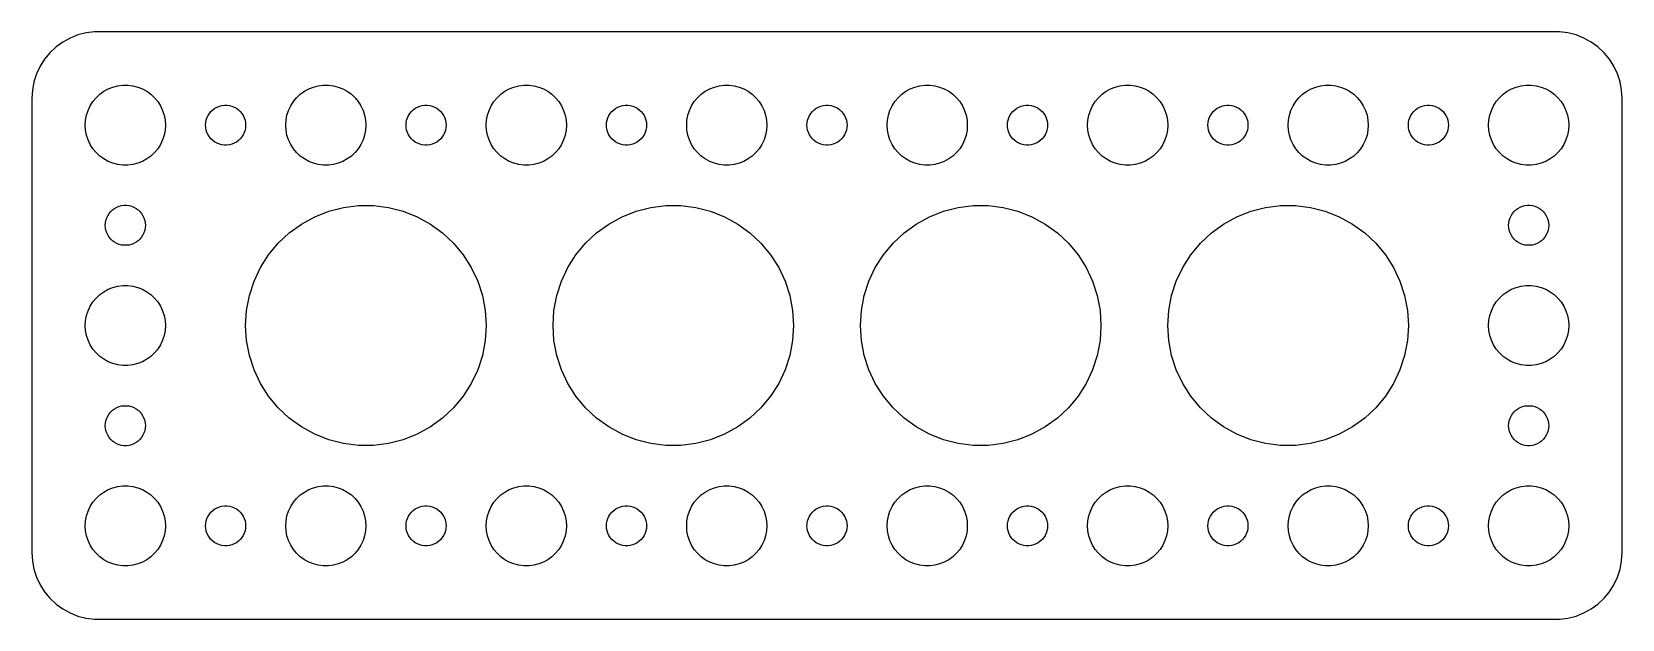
# Model space of a CAD drawing. Header units: metres. Extents: x -60 to 60, y -22 to 22.
import ezdxf

# ---------------------------------------------------------------- set-up
doc = ezdxf.new("R2010")
doc.units = ezdxf.units.M

msp = doc.modelspace()

# ---------------------------------------------------------------- linework, layer by layer
for p, q in [((-56.6289, 21.5241), (-57.1791, 21.2216)), ((-56.0451, 21.7553), (-56.6289, 21.5241)), ((-55.4369, 21.9114), (-56.0451, 21.7553)), ((-54.8139, 21.9901), (-55.4369, 21.9114)), ((54.8139, 21.9901), (-54.8139, 21.9901)), ((55.4369, 21.9114), (54.8139, 21.9901)), ((56.0451, 21.7553), (55.4369, 21.9114)), ((56.6289, 21.5241), (56.0451, 21.7553)), ((57.1791, 21.2216), (56.6289, 21.5241)), ((-58.1448, 20.4227), (-58.5451, 19.9389)), ((-57.6871, 20.8526), (-58.1448, 20.4227)), ((-57.1791, 21.2216), (-57.6871, 20.8526)), ((57.6871, 20.8526), (57.1791, 21.2216)), ((58.1448, 20.4227), (57.6871, 20.8526)), ((58.5451, 19.9389), (58.1448, 20.4227)), ((-58.8815, 19.4088), (-59.1489, 18.8406)), ((-58.5451, 19.9389), (-58.8815, 19.4088)), ((58.8815, 19.4088), (58.5451, 19.9389)), ((59.1489, 18.8406), (58.8815, 19.4088)), ((-59.3429, 18.2434), (-59.4606, 17.6267)), ((-59.1489, 18.8406), (-59.3429, 18.2434)), ((-53.7773, 17.7145), (-53.427, 17.8532)), ((-53.427, 17.8532), (-53.0621, 17.9469)), ((-53.0621, 17.9469), (-52.6884, 17.9941)), ((-52.6884, 17.9941), (-52.3116, 17.9941)), ((-52.3116, 17.9941), (-51.9379, 17.9469)), ((-51.9379, 17.9469), (-51.5729, 17.8532)), ((-51.5729, 17.8532), (-51.2227, 17.7145)), ((-38.7773, 17.7145), (-38.427, 17.8532)), ((-38.427, 17.8532), (-38.0621, 17.9469)), ((-38.0621, 17.9469), (-37.6884, 17.9941)), ((-37.6884, 17.9941), (-37.3116, 17.9941)), ((-37.3116, 17.9941), (-36.9379, 17.9469)), ((-36.9379, 17.9469), (-36.5729, 17.8532)), ((-36.5729, 17.8532), (-36.2227, 17.7145)), ((-23.7773, 17.7145), (-23.427, 17.8532)), ((-23.427, 17.8532), (-23.0621, 17.9469)), ((-23.0621, 17.9469), (-22.6884, 17.9941)), ((-22.6884, 17.9941), (-22.3116, 17.9941)), ((-22.3116, 17.9941), (-21.9379, 17.9469)), ((-21.9379, 17.9469), (-21.5729, 17.8532)), ((-21.5729, 17.8532), (-21.2227, 17.7145)), ((-8.77733, 17.7145), (-8.42705, 17.8532)), ((-8.42705, 17.8532), (-8.06213, 17.9469)), ((-8.06213, 17.9469), (-7.68837, 17.9941)), ((-7.68837, 17.9941), (-7.31161, 17.9941)), ((-7.31161, 17.9941), (-6.93785, 17.9469)), ((-6.93785, 17.9469), (-6.57294, 17.8532)), ((-6.57294, 17.8532), (-6.22266, 17.7145)), ((6.22266, 17.7145), (6.57294, 17.8532)), ((6.57294, 17.8532), (6.93785, 17.9469)), ((6.93785, 17.9469), (7.31161, 17.9941)), ((7.31161, 17.9941), (7.68837, 17.9941)), ((7.68837, 17.9941), (8.06213, 17.9469)), ((8.06213, 17.9469), (8.42705, 17.8532)), ((8.42705, 17.8532), (8.77733, 17.7145)), ((21.2227, 17.7145), (21.5729, 17.8532)), ((21.5729, 17.8532), (21.9379, 17.9469)), ((21.9379, 17.9469), (22.3116, 17.9941)), ((22.3116, 17.9941), (22.6884, 17.9941)), ((22.6884, 17.9941), (23.0621, 17.9469)), ((23.0621, 17.9469), (23.427, 17.8532)), ((23.427, 17.8532), (23.7773, 17.7145)), ((36.2227, 17.7145), (36.5729, 17.8532)), ((36.5729, 17.8532), (36.9379, 17.9469)), ((36.9379, 17.9469), (37.3116, 17.9941)), ((37.3116, 17.9941), (37.6884, 17.9941)), ((37.6884, 17.9941), (38.0621, 17.9469)), ((38.0621, 17.9469), (38.427, 17.8532)), ((38.427, 17.8532), (38.7773, 17.7145)), ((51.2227, 17.7145), (51.5729, 17.8532)), ((51.5729, 17.8532), (51.9379, 17.9469)), ((51.9379, 17.9469), (52.3116, 17.9941)), ((52.3116, 17.9941), (52.6884, 17.9941)), ((52.6884, 17.9941), (53.0621, 17.9469)), ((53.0621, 17.9469), (53.427, 17.8532)), ((53.427, 17.8532), (53.7773, 17.7145)), ((59.3429, 18.2434), (59.1489, 18.8406)), ((59.4606, 17.6267), (59.3429, 18.2434)), ((-59.4606, 17.6267), (-59.5, 17)), ((-59.5, 17), (-59.5, -17)), ((-55.1289, 16.4453), (-54.927, 16.7634)), ((-54.927, 16.7634), (-54.6869, 17.0536)), ((-54.6869, 17.0536), (-54.4123, 17.3115)), ((-54.4123, 17.3115), (-54.1075, 17.533)), ((-54.1075, 17.533), (-53.7773, 17.7145)), ((-51.2227, 17.7145), (-50.8925, 17.533)), ((-50.8925, 17.533), (-50.5877, 17.3115)), ((-50.5877, 17.3115), (-50.3131, 17.0536)), ((-50.3131, 17.0536), (-50.0729, 16.7634)), ((-50.0729, 16.7634), (-49.8711, 16.4453)), ((-40.1289, 16.4453), (-39.927, 16.7634)), ((-39.927, 16.7634), (-39.6869, 17.0536)), ((-39.6869, 17.0536), (-39.4123, 17.3115)), ((-39.4123, 17.3115), (-39.1075, 17.533)), ((-39.1075, 17.533), (-38.7773, 17.7145)), ((-36.2227, 17.7145), (-35.8925, 17.533)), ((-35.8925, 17.533), (-35.5877, 17.3115)), ((-35.5877, 17.3115), (-35.3131, 17.0536)), ((-35.3131, 17.0536), (-35.0729, 16.7634)), ((-35.0729, 16.7634), (-34.8711, 16.4453)), ((-25.1289, 16.4453), (-24.927, 16.7634)), ((-24.927, 16.7634), (-24.6869, 17.0536)), ((-24.6869, 17.0536), (-24.4123, 17.3115)), ((-24.4123, 17.3115), (-24.1075, 17.533)), ((-24.1075, 17.533), (-23.7773, 17.7145)), ((-21.2227, 17.7145), (-20.8925, 17.533)), ((-20.8925, 17.533), (-20.5877, 17.3115)), ((-20.5877, 17.3115), (-20.3131, 17.0536)), ((-20.3131, 17.0536), (-20.0729, 16.7634)), ((-20.0729, 16.7634), (-19.8711, 16.4453)), ((-10.1289, 16.4453), (-9.92705, 16.7634)), ((-9.92705, 16.7634), (-9.6869, 17.0536)), ((-9.6869, 17.0536), (-9.41226, 17.3115)), ((-9.41226, 17.3115), (-9.10747, 17.533)), ((-9.10747, 17.533), (-8.77733, 17.7145)), ((-6.22266, 17.7145), (-5.89252, 17.533)), ((-5.89252, 17.533), (-5.58772, 17.3115)), ((-5.58772, 17.3115), (-5.31308, 17.0536)), ((-5.31308, 17.0536), (-5.07294, 16.7634)), ((-5.07294, 16.7634), (-4.87108, 16.4453)), ((4.87108, 16.4453), (5.07294, 16.7634)), ((5.07294, 16.7634), (5.31308, 17.0536)), ((5.31308, 17.0536), (5.58772, 17.3115)), ((5.58772, 17.3115), (5.89252, 17.533)), ((5.89252, 17.533), (6.22266, 17.7145)), ((8.77733, 17.7145), (9.10747, 17.533)), ((9.10747, 17.533), (9.41226, 17.3115)), ((9.41226, 17.3115), (9.6869, 17.0536)), ((9.6869, 17.0536), (9.92705, 16.7634)), ((9.92705, 16.7634), (10.1289, 16.4453)), ((19.8711, 16.4453), (20.0729, 16.7634)), ((20.0729, 16.7634), (20.3131, 17.0536)), ((20.3131, 17.0536), (20.5877, 17.3115)), ((20.5877, 17.3115), (20.8925, 17.533)), ((20.8925, 17.533), (21.2227, 17.7145)), ((23.7773, 17.7145), (24.1075, 17.533)), ((24.1075, 17.533), (24.4123, 17.3115)), ((24.4123, 17.3115), (24.6869, 17.0536)), ((24.6869, 17.0536), (24.927, 16.7634)), ((24.927, 16.7634), (25.1289, 16.4453)), ((34.8711, 16.4453), (35.0729, 16.7634)), ((35.0729, 16.7634), (35.3131, 17.0536)), ((35.3131, 17.0536), (35.5877, 17.3115)), ((35.5877, 17.3115), (35.8925, 17.533)), ((35.8925, 17.533), (36.2227, 17.7145)), ((38.7773, 17.7145), (39.1075, 17.533)), ((39.1075, 17.533), (39.4123, 17.3115)), ((39.4123, 17.3115), (39.6869, 17.0536)), ((39.6869, 17.0536), (39.927, 16.7634)), ((39.927, 16.7634), (40.1289, 16.4453)), ((49.8711, 16.4453), (50.0729, 16.7634)), ((50.0729, 16.7634), (50.3131, 17.0536)), ((50.3131, 17.0536), (50.5877, 17.3115)), ((50.5877, 17.3115), (50.8925, 17.533)), ((50.8925, 17.533), (51.2227, 17.7145)), ((53.7773, 17.7145), (54.1075, 17.533)), ((54.1075, 17.533), (54.4123, 17.3115)), ((54.4123, 17.3115), (54.6869, 17.0536)), ((54.6869, 17.0536), (54.927, 16.7634)), ((54.927, 16.7634), (55.1289, 16.4453)), ((59.5, 17), (59.4606, 17.6267)), ((59.5, -17), (59.5, 17)), ((-55.4763, 15.376), (-55.4057, 15.7461)), ((-55.4057, 15.7461), (-55.2893, 16.1044)), ((-55.2893, 16.1044), (-55.1289, 16.4453)), ((-49.8711, 16.4453), (-49.7107, 16.1044)), ((-49.7107, 16.1044), (-49.5942, 15.7461)), ((-49.5942, 15.7461), (-49.5237, 15.376)), ((-46.4529, 15.373), (-46.3947, 15.5522)), ((-46.3947, 15.5522), (-46.3145, 15.7226)), ((-46.3145, 15.7226), (-46.2135, 15.8817)), ((-46.2135, 15.8817), (-46.0934, 16.0268)), ((-46.0934, 16.0268), (-45.9561, 16.1558)), ((-45.9561, 16.1558), (-45.8037, 16.2665)), ((-45.8037, 16.2665), (-45.6387, 16.3572)), ((-45.6387, 16.3572), (-45.4635, 16.4266)), ((-45.4635, 16.4266), (-45.2811, 16.4734)), ((-45.2811, 16.4734), (-45.0942, 16.497)), ((-45.0942, 16.497), (-44.9058, 16.497)), ((-44.9058, 16.497), (-44.7189, 16.4734)), ((-44.7189, 16.4734), (-44.5365, 16.4266)), ((-44.5365, 16.4266), (-44.3613, 16.3572)), ((-44.3613, 16.3572), (-44.1963, 16.2665)), ((-44.1963, 16.2665), (-44.0439, 16.1558)), ((-44.0439, 16.1558), (-43.9065, 16.0268)), ((-43.9065, 16.0268), (-43.7865, 15.8817)), ((-43.7865, 15.8817), (-43.6855, 15.7226)), ((-43.6855, 15.7226), (-43.6053, 15.5522)), ((-43.6053, 15.5522), (-43.5471, 15.373)), ((-40.4763, 15.376), (-40.4057, 15.7461)), ((-40.4057, 15.7461), (-40.2893, 16.1044)), ((-40.2893, 16.1044), (-40.1289, 16.4453)), ((-34.8711, 16.4453), (-34.7107, 16.1044)), ((-34.7107, 16.1044), (-34.5942, 15.7461)), ((-34.5942, 15.7461), (-34.5237, 15.376)), ((-31.4529, 15.373), (-31.3947, 15.5522)), ((-31.3947, 15.5522), (-31.3145, 15.7226)), ((-31.3145, 15.7226), (-31.2135, 15.8817)), ((-31.2135, 15.8817), (-31.0934, 16.0268)), ((-31.0934, 16.0268), (-30.9561, 16.1558)), ((-30.9561, 16.1558), (-30.8037, 16.2665)), ((-30.8037, 16.2665), (-30.6387, 16.3572)), ((-30.6387, 16.3572), (-30.4635, 16.4266)), ((-30.4635, 16.4266), (-30.2811, 16.4734)), ((-30.2811, 16.4734), (-30.0942, 16.497)), ((-30.0942, 16.497), (-29.9058, 16.497)), ((-29.9058, 16.497), (-29.7189, 16.4734)), ((-29.7189, 16.4734), (-29.5365, 16.4266)), ((-29.5365, 16.4266), (-29.3613, 16.3572)), ((-29.3613, 16.3572), (-29.1963, 16.2665)), ((-29.1963, 16.2665), (-29.0439, 16.1558)), ((-29.0439, 16.1558), (-28.9065, 16.0268)), ((-28.9065, 16.0268), (-28.7865, 15.8817)), ((-28.7865, 15.8817), (-28.6855, 15.7226)), ((-28.6855, 15.7226), (-28.6053, 15.5522)), ((-28.6053, 15.5522), (-28.5471, 15.373)), ((-25.4763, 15.376), (-25.4057, 15.7461)), ((-25.4057, 15.7461), (-25.2893, 16.1044)), ((-25.2893, 16.1044), (-25.1289, 16.4453)), ((-19.8711, 16.4453), (-19.7107, 16.1044)), ((-19.7107, 16.1044), (-19.5942, 15.7461)), ((-19.5942, 15.7461), (-19.5237, 15.376)), ((-16.4529, 15.373), (-16.3947, 15.5522)), ((-16.3947, 15.5522), (-16.3145, 15.7226)), ((-16.3145, 15.7226), (-16.2135, 15.8817)), ((-16.2135, 15.8817), (-16.0934, 16.0268)), ((-16.0934, 16.0268), (-15.9561, 16.1558)), ((-15.9561, 16.1558), (-15.8037, 16.2665)), ((-15.8037, 16.2665), (-15.6387, 16.3572)), ((-15.6387, 16.3572), (-15.4635, 16.4266)), ((-15.4635, 16.4266), (-15.2811, 16.4734)), ((-15.2811, 16.4734), (-15.0942, 16.497)), ((-15.0942, 16.497), (-14.9058, 16.497)), ((-14.9058, 16.497), (-14.7189, 16.4734)), ((-14.7189, 16.4734), (-14.5365, 16.4266)), ((-14.5365, 16.4266), (-14.3613, 16.3572)), ((-14.3613, 16.3572), (-14.1963, 16.2665)), ((-14.1963, 16.2665), (-14.0439, 16.1558)), ((-14.0439, 16.1558), (-13.9065, 16.0268)), ((-13.9065, 16.0268), (-13.7865, 15.8817)), ((-13.7865, 15.8817), (-13.6855, 15.7226)), ((-13.6855, 15.7226), (-13.6053, 15.5522)), ((-13.6053, 15.5522), (-13.5471, 15.373)), ((-10.4763, 15.376), (-10.4057, 15.7461)), ((-10.4057, 15.7461), (-10.2893, 16.1044)), ((-10.2893, 16.1044), (-10.1289, 16.4453)), ((-4.87108, 16.4453), (-4.71066, 16.1044)), ((-4.71066, 16.1044), (-4.59424, 15.7461)), ((-4.59424, 15.7461), (-4.52365, 15.376)), ((-1.45287, 15.373), (-1.39465, 15.5522)), ((-1.39465, 15.5522), (-1.31445, 15.7226)), ((-1.31445, 15.7226), (-1.21352, 15.8817)), ((-1.21352, 15.8817), (-1.09344, 16.0268)), ((-1.09344, 16.0268), (-0.95613, 16.1558)), ((-0.95613, 16.1558), (-0.80373, 16.2665)), ((-0.80373, 16.2665), (-0.63866, 16.3572)), ((-0.63866, 16.3572), (-0.46352, 16.4266)), ((-0.46352, 16.4266), (-0.28107, 16.4734)), ((-0.28107, 16.4734), (-0.09418, 16.497)), ((-0.09418, 16.497), (0.09418, 16.497)), ((0.09418, 16.497), (0.28107, 16.4734)), ((0.28107, 16.4734), (0.46352, 16.4266)), ((0.46352, 16.4266), (0.63866, 16.3572)), ((0.63866, 16.3572), (0.80373, 16.2665)), ((0.80373, 16.2665), (0.95613, 16.1558)), ((0.95613, 16.1558), (1.09344, 16.0268)), ((1.09344, 16.0268), (1.21352, 15.8817)), ((1.21352, 15.8817), (1.31445, 15.7226)), ((1.31445, 15.7226), (1.39465, 15.5522)), ((1.39465, 15.5522), (1.45287, 15.373)), ((4.52365, 15.376), (4.59424, 15.7461)), ((4.59424, 15.7461), (4.71066, 16.1044)), ((4.71066, 16.1044), (4.87108, 16.4453)), ((10.1289, 16.4453), (10.2893, 16.1044)), ((10.2893, 16.1044), (10.4057, 15.7461)), ((10.4057, 15.7461), (10.4763, 15.376)), ((13.5471, 15.373), (13.6053, 15.5522)), ((13.6053, 15.5522), (13.6855, 15.7226)), ((13.6855, 15.7226), (13.7865, 15.8817)), ((13.7865, 15.8817), (13.9065, 16.0268)), ((13.9065, 16.0268), (14.0439, 16.1558)), ((14.0439, 16.1558), (14.1963, 16.2665)), ((14.1963, 16.2665), (14.3613, 16.3572)), ((14.3613, 16.3572), (14.5365, 16.4266)), ((14.5365, 16.4266), (14.7189, 16.4734)), ((14.7189, 16.4734), (14.9058, 16.497)), ((14.9058, 16.497), (15.0942, 16.497)), ((15.0942, 16.497), (15.2811, 16.4734)), ((15.2811, 16.4734), (15.4635, 16.4266)), ((15.4635, 16.4266), (15.6387, 16.3572)), ((15.6387, 16.3572), (15.8037, 16.2665)), ((15.8037, 16.2665), (15.9561, 16.1558)), ((15.9561, 16.1558), (16.0934, 16.0268)), ((16.0934, 16.0268), (16.2135, 15.8817)), ((16.2135, 15.8817), (16.3145, 15.7226)), ((16.3145, 15.7226), (16.3947, 15.5522)), ((16.3947, 15.5522), (16.4529, 15.373)), ((19.5237, 15.376), (19.5942, 15.7461)), ((19.5942, 15.7461), (19.7107, 16.1044)), ((19.7107, 16.1044), (19.8711, 16.4453)), ((25.1289, 16.4453), (25.2893, 16.1044)), ((25.2893, 16.1044), (25.4057, 15.7461)), ((25.4057, 15.7461), (25.4763, 15.376)), ((28.5471, 15.373), (28.6053, 15.5522)), ((28.6053, 15.5522), (28.6855, 15.7226)), ((28.6855, 15.7226), (28.7865, 15.8817)), ((28.7865, 15.8817), (28.9065, 16.0268)), ((28.9065, 16.0268), (29.0439, 16.1558)), ((29.0439, 16.1558), (29.1963, 16.2665)), ((29.1963, 16.2665), (29.3613, 16.3572)), ((29.3613, 16.3572), (29.5365, 16.4266)), ((29.5365, 16.4266), (29.7189, 16.4734)), ((29.7189, 16.4734), (29.9058, 16.497)), ((29.9058, 16.497), (30.0942, 16.497)), ((30.0942, 16.497), (30.2811, 16.4734)), ((30.2811, 16.4734), (30.4635, 16.4266)), ((30.4635, 16.4266), (30.6387, 16.3572)), ((30.6387, 16.3572), (30.8037, 16.2665)), ((30.8037, 16.2665), (30.9561, 16.1558)), ((30.9561, 16.1558), (31.0934, 16.0268)), ((31.0934, 16.0268), (31.2135, 15.8817)), ((31.2135, 15.8817), (31.3145, 15.7226)), ((31.3145, 15.7226), (31.3947, 15.5522)), ((31.3947, 15.5522), (31.4529, 15.373)), ((34.5237, 15.376), (34.5942, 15.7461)), ((34.5942, 15.7461), (34.7107, 16.1044)), ((34.7107, 16.1044), (34.8711, 16.4453)), ((40.1289, 16.4453), (40.2893, 16.1044)), ((40.2893, 16.1044), (40.4057, 15.7461)), ((40.4057, 15.7461), (40.4763, 15.376)), ((43.5471, 15.373), (43.6053, 15.5522)), ((43.6053, 15.5522), (43.6855, 15.7226)), ((43.6855, 15.7226), (43.7865, 15.8817)), ((43.7865, 15.8817), (43.9065, 16.0268)), ((43.9065, 16.0268), (44.0439, 16.1558)), ((44.0439, 16.1558), (44.1963, 16.2665)), ((44.1963, 16.2665), (44.3613, 16.3572)), ((44.3613, 16.3572), (44.5365, 16.4266)), ((44.5365, 16.4266), (44.7189, 16.4734)), ((44.7189, 16.4734), (44.9058, 16.497)), ((44.9058, 16.497), (45.0942, 16.497)), ((45.0942, 16.497), (45.2811, 16.4734)), ((45.2811, 16.4734), (45.4635, 16.4266)), ((45.4635, 16.4266), (45.6387, 16.3572)), ((45.6387, 16.3572), (45.8037, 16.2665)), ((45.8037, 16.2665), (45.9561, 16.1558)), ((45.9561, 16.1558), (46.0934, 16.0268)), ((46.0934, 16.0268), (46.2135, 15.8817)), ((46.2135, 15.8817), (46.3145, 15.7226)), ((46.3145, 15.7226), (46.3947, 15.5522)), ((46.3947, 15.5522), (46.4529, 15.373)), ((49.5237, 15.376), (49.5942, 15.7461)), ((49.5942, 15.7461), (49.7107, 16.1044)), ((49.7107, 16.1044), (49.8711, 16.4453)), ((55.1289, 16.4453), (55.2893, 16.1044)), ((55.2893, 16.1044), (55.4057, 15.7461)), ((55.4057, 15.7461), (55.4763, 15.376)), ((-55.5, 15), (-55.4763, 15.376)), ((-55.4763, 14.624), (-55.5, 15)), ((-55.4057, 14.2539), (-55.4763, 14.624)), ((-49.5237, 14.624), (-49.5942, 14.2539)), ((-49.5237, 15.376), (-49.5, 15)), ((-49.5, 15), (-49.5237, 14.624)), ((-46.5, 15), (-46.4882, 15.188)), ((-46.4882, 14.812), (-46.5, 15)), ((-46.4882, 15.188), (-46.4529, 15.373)), ((-46.4529, 14.627), (-46.4882, 14.812)), ((-46.3947, 14.4478), (-46.4529, 14.627)), ((-46.3145, 14.2774), (-46.3947, 14.4478)), ((-43.6053, 14.4478), (-43.6855, 14.2774)), ((-43.5471, 14.627), (-43.6053, 14.4478)), ((-43.5471, 15.373), (-43.5118, 15.188)), ((-43.5118, 14.812), (-43.5471, 14.627)), ((-43.5118, 15.188), (-43.5, 15)), ((-43.5, 15), (-43.5118, 14.812)), ((-40.5, 15), (-40.4763, 15.376)), ((-40.4763, 14.624), (-40.5, 15)), ((-40.4057, 14.2539), (-40.4763, 14.624)), ((-34.5237, 14.624), (-34.5942, 14.2539)), ((-34.5237, 15.376), (-34.5, 15)), ((-34.5, 15), (-34.5237, 14.624)), ((-31.5, 15), (-31.4882, 15.188)), ((-31.4882, 14.812), (-31.5, 15)), ((-31.4882, 15.188), (-31.4529, 15.373)), ((-31.4529, 14.627), (-31.4882, 14.812)), ((-31.3947, 14.4478), (-31.4529, 14.627)), ((-31.3145, 14.2774), (-31.3947, 14.4478)), ((-28.6053, 14.4478), (-28.6855, 14.2774)), ((-28.5471, 14.627), (-28.6053, 14.4478)), ((-28.5471, 15.373), (-28.5118, 15.188)), ((-28.5118, 14.812), (-28.5471, 14.627)), ((-28.5118, 15.188), (-28.5, 15)), ((-28.5, 15), (-28.5118, 14.812)), ((-25.5, 15), (-25.4763, 15.376)), ((-25.4763, 14.624), (-25.5, 15)), ((-25.4057, 14.2539), (-25.4763, 14.624)), ((-19.5237, 14.624), (-19.5942, 14.2539)), ((-19.5237, 15.376), (-19.5, 15)), ((-19.5, 15), (-19.5237, 14.624)), ((-16.5, 15), (-16.4882, 15.188)), ((-16.4882, 14.812), (-16.5, 15)), ((-16.4882, 15.188), (-16.4529, 15.373)), ((-16.4529, 14.627), (-16.4882, 14.812)), ((-16.3947, 14.4478), (-16.4529, 14.627)), ((-16.3145, 14.2774), (-16.3947, 14.4478)), ((-13.6053, 14.4478), (-13.6855, 14.2774)), ((-13.5471, 14.627), (-13.6053, 14.4478)), ((-13.5471, 15.373), (-13.5118, 15.188)), ((-13.5118, 14.812), (-13.5471, 14.627)), ((-13.5118, 15.188), (-13.5, 15)), ((-13.5, 15), (-13.5118, 14.812)), ((-10.5, 15), (-10.4763, 15.376)), ((-10.4763, 14.624), (-10.5, 15)), ((-10.4057, 14.2539), (-10.4763, 14.624)), ((-4.52365, 14.624), (-4.59424, 14.2539)), ((-4.52365, 15.376), (-4.5, 15)), ((-4.5, 15), (-4.52365, 14.624)), ((-1.5, 15), (-1.48816, 15.188)), ((-1.48816, 14.812), (-1.5, 15)), ((-1.48816, 15.188), (-1.45287, 15.373)), ((-1.45287, 14.627), (-1.48816, 14.812)), ((-1.39465, 14.4478), (-1.45287, 14.627)), ((-1.31445, 14.2774), (-1.39465, 14.4478)), ((1.39465, 14.4478), (1.31445, 14.2774)), ((1.45287, 14.627), (1.39465, 14.4478)), ((1.45287, 15.373), (1.48816, 15.188)), ((1.48816, 14.812), (1.45287, 14.627)), ((1.48816, 15.188), (1.5, 15)), ((1.5, 15), (1.48816, 14.812)), ((4.5, 15), (4.52365, 15.376)), ((4.52365, 14.624), (4.5, 15)), ((4.59424, 14.2539), (4.52365, 14.624)), ((10.4763, 14.624), (10.4057, 14.2539)), ((10.4763, 15.376), (10.5, 15)), ((10.5, 15), (10.4763, 14.624)), ((13.5, 15), (13.5118, 15.188)), ((13.5118, 14.812), (13.5, 15)), ((13.5118, 15.188), (13.5471, 15.373)), ((13.5471, 14.627), (13.5118, 14.812)), ((13.6053, 14.4478), (13.5471, 14.627)), ((13.6855, 14.2774), (13.6053, 14.4478)), ((16.3947, 14.4478), (16.3145, 14.2774)), ((16.4529, 14.627), (16.3947, 14.4478)), ((16.4529, 15.373), (16.4882, 15.188)), ((16.4882, 14.812), (16.4529, 14.627)), ((16.4882, 15.188), (16.5, 15)), ((16.5, 15), (16.4882, 14.812)), ((19.5, 15), (19.5237, 15.376)), ((19.5237, 14.624), (19.5, 15)), ((19.5942, 14.2539), (19.5237, 14.624)), ((25.4763, 14.624), (25.4057, 14.2539)), ((25.4763, 15.376), (25.5, 15)), ((25.5, 15), (25.4763, 14.624)), ((28.5, 15), (28.5118, 15.188)), ((28.5118, 14.812), (28.5, 15)), ((28.5118, 15.188), (28.5471, 15.373)), ((28.5471, 14.627), (28.5118, 14.812)), ((28.6053, 14.4478), (28.5471, 14.627)), ((28.6855, 14.2774), (28.6053, 14.4478)), ((31.3947, 14.4478), (31.3145, 14.2774)), ((31.4529, 14.627), (31.3947, 14.4478)), ((31.4529, 15.373), (31.4882, 15.188)), ((31.4882, 14.812), (31.4529, 14.627)), ((31.4882, 15.188), (31.5, 15)), ((31.5, 15), (31.4882, 14.812)), ((34.5, 15), (34.5237, 15.376)), ((34.5237, 14.624), (34.5, 15)), ((34.5942, 14.2539), (34.5237, 14.624)), ((40.4763, 14.624), (40.4057, 14.2539)), ((40.4763, 15.376), (40.5, 15)), ((40.5, 15), (40.4763, 14.624)), ((43.5, 15), (43.5118, 15.188)), ((43.5118, 14.812), (43.5, 15)), ((43.5118, 15.188), (43.5471, 15.373)), ((43.5471, 14.627), (43.5118, 14.812)), ((43.6053, 14.4478), (43.5471, 14.627)), ((43.6855, 14.2774), (43.6053, 14.4478)), ((46.3947, 14.4478), (46.3145, 14.2774)), ((46.4529, 14.627), (46.3947, 14.4478)), ((46.4529, 15.373), (46.4882, 15.188)), ((46.4882, 14.812), (46.4529, 14.627)), ((46.4882, 15.188), (46.5, 15)), ((46.5, 15), (46.4882, 14.812)), ((49.5, 15), (49.5237, 15.376)), ((49.5237, 14.624), (49.5, 15)), ((49.5942, 14.2539), (49.5237, 14.624)), ((55.4763, 14.624), (55.4057, 14.2539)), ((55.4763, 15.376), (55.5, 15)), ((55.5, 15), (55.4763, 14.624)), ((-55.2893, 13.8956), (-55.4057, 14.2539)), ((-55.1289, 13.5547), (-55.2893, 13.8956)), ((-54.927, 13.2366), (-55.1289, 13.5547)), ((-54.6869, 12.9464), (-54.927, 13.2366)), ((-50.0729, 13.2366), (-50.3131, 12.9464)), ((-49.8711, 13.5547), (-50.0729, 13.2366)), ((-49.7107, 13.8956), (-49.8711, 13.5547)), ((-49.5942, 14.2539), (-49.7107, 13.8956)), ((-46.2135, 14.1183), (-46.3145, 14.2774)), ((-46.0934, 13.9732), (-46.2135, 14.1183)), ((-45.9561, 13.8442), (-46.0934, 13.9732)), ((-45.8037, 13.7335), (-45.9561, 13.8442)), ((-45.6387, 13.6427), (-45.8037, 13.7335)), ((-45.4635, 13.5734), (-45.6387, 13.6427)), ((-45.2811, 13.5266), (-45.4635, 13.5734)), ((-45.0942, 13.5029), (-45.2811, 13.5266)), ((-44.9058, 13.5029), (-45.0942, 13.5029)), ((-44.7189, 13.5266), (-44.9058, 13.5029)), ((-44.5365, 13.5734), (-44.7189, 13.5266)), ((-44.3613, 13.6427), (-44.5365, 13.5734)), ((-44.1963, 13.7335), (-44.3613, 13.6427)), ((-44.0439, 13.8442), (-44.1963, 13.7335)), ((-43.9065, 13.9732), (-44.0439, 13.8442)), ((-43.7865, 14.1183), (-43.9065, 13.9732)), ((-43.6855, 14.2774), (-43.7865, 14.1183)), ((-40.2893, 13.8956), (-40.4057, 14.2539)), ((-40.1289, 13.5547), (-40.2893, 13.8956)), ((-39.927, 13.2366), (-40.1289, 13.5547)), ((-39.6869, 12.9464), (-39.927, 13.2366)), ((-35.0729, 13.2366), (-35.3131, 12.9464)), ((-34.8711, 13.5547), (-35.0729, 13.2366)), ((-34.7107, 13.8956), (-34.8711, 13.5547)), ((-34.5942, 14.2539), (-34.7107, 13.8956)), ((-31.2135, 14.1183), (-31.3145, 14.2774)), ((-31.0934, 13.9732), (-31.2135, 14.1183)), ((-30.9561, 13.8442), (-31.0934, 13.9732)), ((-30.8037, 13.7335), (-30.9561, 13.8442)), ((-30.6387, 13.6427), (-30.8037, 13.7335)), ((-30.4635, 13.5734), (-30.6387, 13.6427)), ((-30.2811, 13.5266), (-30.4635, 13.5734)), ((-30.0942, 13.5029), (-30.2811, 13.5266)), ((-29.9058, 13.5029), (-30.0942, 13.5029)), ((-29.7189, 13.5266), (-29.9058, 13.5029)), ((-29.5365, 13.5734), (-29.7189, 13.5266)), ((-29.3613, 13.6427), (-29.5365, 13.5734)), ((-29.1963, 13.7335), (-29.3613, 13.6427)), ((-29.0439, 13.8442), (-29.1963, 13.7335)), ((-28.9065, 13.9732), (-29.0439, 13.8442)), ((-28.7865, 14.1183), (-28.9065, 13.9732)), ((-28.6855, 14.2774), (-28.7865, 14.1183)), ((-25.2893, 13.8956), (-25.4057, 14.2539)), ((-25.1289, 13.5547), (-25.2893, 13.8956)), ((-24.927, 13.2366), (-25.1289, 13.5547)), ((-24.6869, 12.9464), (-24.927, 13.2366)), ((-20.0729, 13.2366), (-20.3131, 12.9464)), ((-19.8711, 13.5547), (-20.0729, 13.2366)), ((-19.7107, 13.8956), (-19.8711, 13.5547)), ((-19.5942, 14.2539), (-19.7107, 13.8956)), ((-16.2135, 14.1183), (-16.3145, 14.2774)), ((-16.0934, 13.9732), (-16.2135, 14.1183)), ((-15.9561, 13.8442), (-16.0934, 13.9732)), ((-15.8037, 13.7335), (-15.9561, 13.8442)), ((-15.6387, 13.6427), (-15.8037, 13.7335)), ((-15.4635, 13.5734), (-15.6387, 13.6427)), ((-15.2811, 13.5266), (-15.4635, 13.5734)), ((-15.0942, 13.5029), (-15.2811, 13.5266)), ((-14.9058, 13.5029), (-15.0942, 13.5029)), ((-14.7189, 13.5266), (-14.9058, 13.5029)), ((-14.5365, 13.5734), (-14.7189, 13.5266)), ((-14.3613, 13.6427), (-14.5365, 13.5734)), ((-14.1963, 13.7335), (-14.3613, 13.6427)), ((-14.0439, 13.8442), (-14.1963, 13.7335)), ((-13.9065, 13.9732), (-14.0439, 13.8442)), ((-13.7865, 14.1183), (-13.9065, 13.9732)), ((-13.6855, 14.2774), (-13.7865, 14.1183)), ((-10.2893, 13.8956), (-10.4057, 14.2539)), ((-10.1289, 13.5547), (-10.2893, 13.8956)), ((-9.92705, 13.2366), (-10.1289, 13.5547)), ((-9.6869, 12.9464), (-9.92705, 13.2366)), ((-5.07294, 13.2366), (-5.31308, 12.9464)), ((-4.87108, 13.5547), (-5.07294, 13.2366)), ((-4.71066, 13.8956), (-4.87108, 13.5547)), ((-4.59424, 14.2539), (-4.71066, 13.8956)), ((-1.21352, 14.1183), (-1.31445, 14.2774)), ((-1.09344, 13.9732), (-1.21352, 14.1183)), ((-0.95613, 13.8442), (-1.09344, 13.9732)), ((-0.80373, 13.7335), (-0.95613, 13.8442)), ((-0.63866, 13.6427), (-0.80373, 13.7335)), ((-0.46352, 13.5734), (-0.63866, 13.6427)), ((-0.28107, 13.5266), (-0.46352, 13.5734)), ((-0.09418, 13.5029), (-0.28107, 13.5266)), ((0.09418, 13.5029), (-0.09418, 13.5029)), ((0.28107, 13.5266), (0.09418, 13.5029)), ((0.46352, 13.5734), (0.28107, 13.5266)), ((0.63866, 13.6427), (0.46352, 13.5734)), ((0.80373, 13.7335), (0.63866, 13.6427)), ((0.95613, 13.8442), (0.80373, 13.7335)), ((1.09344, 13.9732), (0.95613, 13.8442)), ((1.21352, 14.1183), (1.09344, 13.9732)), ((1.31445, 14.2774), (1.21352, 14.1183)), ((4.71066, 13.8956), (4.59424, 14.2539)), ((4.87108, 13.5547), (4.71066, 13.8956)), ((5.07294, 13.2366), (4.87108, 13.5547)), ((5.31308, 12.9464), (5.07294, 13.2366)), ((9.92705, 13.2366), (9.6869, 12.9464)), ((10.1289, 13.5547), (9.92705, 13.2366)), ((10.2893, 13.8956), (10.1289, 13.5547)), ((10.4057, 14.2539), (10.2893, 13.8956)), ((13.7865, 14.1183), (13.6855, 14.2774)), ((13.9065, 13.9732), (13.7865, 14.1183)), ((14.0439, 13.8442), (13.9065, 13.9732)), ((14.1963, 13.7335), (14.0439, 13.8442)), ((14.3613, 13.6427), (14.1963, 13.7335)), ((14.5365, 13.5734), (14.3613, 13.6427)), ((14.7189, 13.5266), (14.5365, 13.5734)), ((14.9058, 13.5029), (14.7189, 13.5266)), ((15.0942, 13.5029), (14.9058, 13.5029)), ((15.2811, 13.5266), (15.0942, 13.5029)), ((15.4635, 13.5734), (15.2811, 13.5266)), ((15.6387, 13.6427), (15.4635, 13.5734)), ((15.8037, 13.7335), (15.6387, 13.6427)), ((15.9561, 13.8442), (15.8037, 13.7335)), ((16.0934, 13.9732), (15.9561, 13.8442)), ((16.2135, 14.1183), (16.0934, 13.9732)), ((16.3145, 14.2774), (16.2135, 14.1183)), ((19.7107, 13.8956), (19.5942, 14.2539)), ((19.8711, 13.5547), (19.7107, 13.8956)), ((20.0729, 13.2366), (19.8711, 13.5547)), ((20.3131, 12.9464), (20.0729, 13.2366)), ((24.927, 13.2366), (24.6869, 12.9464)), ((25.1289, 13.5547), (24.927, 13.2366)), ((25.2893, 13.8956), (25.1289, 13.5547)), ((25.4057, 14.2539), (25.2893, 13.8956)), ((28.7865, 14.1183), (28.6855, 14.2774)), ((28.9065, 13.9732), (28.7865, 14.1183)), ((29.0439, 13.8442), (28.9065, 13.9732)), ((29.1963, 13.7335), (29.0439, 13.8442)), ((29.3613, 13.6427), (29.1963, 13.7335)), ((29.5365, 13.5734), (29.3613, 13.6427)), ((29.7189, 13.5266), (29.5365, 13.5734)), ((29.9058, 13.5029), (29.7189, 13.5266)), ((30.0942, 13.5029), (29.9058, 13.5029)), ((30.2811, 13.5266), (30.0942, 13.5029)), ((30.4635, 13.5734), (30.2811, 13.5266)), ((30.6387, 13.6427), (30.4635, 13.5734)), ((30.8037, 13.7335), (30.6387, 13.6427)), ((30.9561, 13.8442), (30.8037, 13.7335)), ((31.0934, 13.9732), (30.9561, 13.8442)), ((31.2135, 14.1183), (31.0934, 13.9732)), ((31.3145, 14.2774), (31.2135, 14.1183)), ((34.7107, 13.8956), (34.5942, 14.2539)), ((34.8711, 13.5547), (34.7107, 13.8956)), ((35.0729, 13.2366), (34.8711, 13.5547)), ((35.3131, 12.9464), (35.0729, 13.2366)), ((39.927, 13.2366), (39.6869, 12.9464)), ((40.1289, 13.5547), (39.927, 13.2366)), ((40.2893, 13.8956), (40.1289, 13.5547)), ((40.4057, 14.2539), (40.2893, 13.8956)), ((43.7865, 14.1183), (43.6855, 14.2774)), ((43.9065, 13.9732), (43.7865, 14.1183)), ((44.0439, 13.8442), (43.9065, 13.9732)), ((44.1963, 13.7335), (44.0439, 13.8442)), ((44.3613, 13.6427), (44.1963, 13.7335)), ((44.5365, 13.5734), (44.3613, 13.6427)), ((44.7189, 13.5266), (44.5365, 13.5734)), ((44.9058, 13.5029), (44.7189, 13.5266)), ((45.0942, 13.5029), (44.9058, 13.5029)), ((45.2811, 13.5266), (45.0942, 13.5029)), ((45.4635, 13.5734), (45.2811, 13.5266)), ((45.6387, 13.6427), (45.4635, 13.5734)), ((45.8037, 13.7335), (45.6387, 13.6427)), ((45.9561, 13.8442), (45.8037, 13.7335)), ((46.0934, 13.9732), (45.9561, 13.8442)), ((46.2135, 14.1183), (46.0934, 13.9732)), ((46.3145, 14.2774), (46.2135, 14.1183)), ((49.7107, 13.8956), (49.5942, 14.2539)), ((49.8711, 13.5547), (49.7107, 13.8956)), ((50.0729, 13.2366), (49.8711, 13.5547)), ((50.3131, 12.9464), (50.0729, 13.2366)), ((54.927, 13.2366), (54.6869, 12.9464)), ((55.1289, 13.5547), (54.927, 13.2366)), ((55.2893, 13.8956), (55.1289, 13.5547)), ((55.4057, 14.2539), (55.2893, 13.8956)), ((-54.4123, 12.6884), (-54.6869, 12.9464)), ((-54.1075, 12.467), (-54.4123, 12.6884)), ((-53.7773, 12.2855), (-54.1075, 12.467)), ((-53.427, 12.1468), (-53.7773, 12.2855)), ((-53.0621, 12.0531), (-53.427, 12.1468)), ((-52.6884, 12.0059), (-53.0621, 12.0531)), ((-52.3116, 12.0059), (-52.6884, 12.0059)), ((-51.9379, 12.0531), (-52.3116, 12.0059)), ((-51.5729, 12.1468), (-51.9379, 12.0531)), ((-51.2227, 12.2855), (-51.5729, 12.1468)), ((-50.8925, 12.467), (-51.2227, 12.2855)), ((-50.5877, 12.6884), (-50.8925, 12.467)), ((-50.3131, 12.9464), (-50.5877, 12.6884)), ((-39.4123, 12.6884), (-39.6869, 12.9464)), ((-39.1075, 12.467), (-39.4123, 12.6884)), ((-38.7773, 12.2855), (-39.1075, 12.467)), ((-38.427, 12.1468), (-38.7773, 12.2855)), ((-38.0621, 12.0531), (-38.427, 12.1468)), ((-37.6884, 12.0059), (-38.0621, 12.0531)), ((-37.3116, 12.0059), (-37.6884, 12.0059)), ((-36.9379, 12.0531), (-37.3116, 12.0059)), ((-36.5729, 12.1468), (-36.9379, 12.0531)), ((-36.2227, 12.2855), (-36.5729, 12.1468)), ((-35.8925, 12.467), (-36.2227, 12.2855)), ((-35.5877, 12.6884), (-35.8925, 12.467)), ((-35.3131, 12.9464), (-35.5877, 12.6884)), ((-24.4123, 12.6884), (-24.6869, 12.9464)), ((-24.1075, 12.467), (-24.4123, 12.6884)), ((-23.7773, 12.2855), (-24.1075, 12.467)), ((-23.427, 12.1468), (-23.7773, 12.2855)), ((-23.0621, 12.0531), (-23.427, 12.1468)), ((-22.6884, 12.0059), (-23.0621, 12.0531)), ((-22.3116, 12.0059), (-22.6884, 12.0059)), ((-21.9379, 12.0531), (-22.3116, 12.0059)), ((-21.5729, 12.1468), (-21.9379, 12.0531)), ((-21.2227, 12.2855), (-21.5729, 12.1468)), ((-20.8925, 12.467), (-21.2227, 12.2855)), ((-20.5877, 12.6884), (-20.8925, 12.467)), ((-20.3131, 12.9464), (-20.5877, 12.6884)), ((-9.41226, 12.6884), (-9.6869, 12.9464)), ((-9.10747, 12.467), (-9.41226, 12.6884)), ((-8.77733, 12.2855), (-9.10747, 12.467)), ((-8.42705, 12.1468), (-8.77733, 12.2855)), ((-8.06213, 12.0531), (-8.42705, 12.1468)), ((-7.68837, 12.0059), (-8.06213, 12.0531)), ((-7.31161, 12.0059), (-7.68837, 12.0059)), ((-6.93785, 12.0531), (-7.31161, 12.0059)), ((-6.57294, 12.1468), (-6.93785, 12.0531)), ((-6.22266, 12.2855), (-6.57294, 12.1468)), ((-5.89252, 12.467), (-6.22266, 12.2855)), ((-5.58772, 12.6884), (-5.89252, 12.467)), ((-5.31308, 12.9464), (-5.58772, 12.6884)), ((5.58772, 12.6884), (5.31308, 12.9464)), ((5.89252, 12.467), (5.58772, 12.6884)), ((6.22266, 12.2855), (5.89252, 12.467)), ((6.57294, 12.1468), (6.22266, 12.2855)), ((6.93785, 12.0531), (6.57294, 12.1468)), ((7.31161, 12.0059), (6.93785, 12.0531)), ((7.68837, 12.0059), (7.31161, 12.0059)), ((8.06213, 12.0531), (7.68837, 12.0059)), ((8.42705, 12.1468), (8.06213, 12.0531)), ((8.77733, 12.2855), (8.42705, 12.1468)), ((9.10747, 12.467), (8.77733, 12.2855)), ((9.41226, 12.6884), (9.10747, 12.467)), ((9.6869, 12.9464), (9.41226, 12.6884)), ((20.5877, 12.6884), (20.3131, 12.9464)), ((20.8925, 12.467), (20.5877, 12.6884)), ((21.2227, 12.2855), (20.8925, 12.467)), ((21.5729, 12.1468), (21.2227, 12.2855)), ((21.9379, 12.0531), (21.5729, 12.1468)), ((22.3116, 12.0059), (21.9379, 12.0531)), ((22.6884, 12.0059), (22.3116, 12.0059)), ((23.0621, 12.0531), (22.6884, 12.0059)), ((23.427, 12.1468), (23.0621, 12.0531)), ((23.7773, 12.2855), (23.427, 12.1468)), ((24.1075, 12.467), (23.7773, 12.2855)), ((24.4123, 12.6884), (24.1075, 12.467)), ((24.6869, 12.9464), (24.4123, 12.6884)), ((35.5877, 12.6884), (35.3131, 12.9464)), ((35.8925, 12.467), (35.5877, 12.6884)), ((36.2227, 12.2855), (35.8925, 12.467)), ((36.5729, 12.1468), (36.2227, 12.2855)), ((36.9379, 12.0531), (36.5729, 12.1468)), ((37.3116, 12.0059), (36.9379, 12.0531)), ((37.6884, 12.0059), (37.3116, 12.0059)), ((38.0621, 12.0531), (37.6884, 12.0059)), ((38.427, 12.1468), (38.0621, 12.0531)), ((38.7773, 12.2855), (38.427, 12.1468)), ((39.1075, 12.467), (38.7773, 12.2855)), ((39.4123, 12.6884), (39.1075, 12.467)), ((39.6869, 12.9464), (39.4123, 12.6884)), ((50.5877, 12.6884), (50.3131, 12.9464)), ((50.8925, 12.467), (50.5877, 12.6884)), ((51.2227, 12.2855), (50.8925, 12.467)), ((51.5729, 12.1468), (51.2227, 12.2855)), ((51.9379, 12.0531), (51.5729, 12.1468)), ((52.3116, 12.0059), (51.9379, 12.0531)), ((52.6884, 12.0059), (52.3116, 12.0059)), ((53.0621, 12.0531), (52.6884, 12.0059)), ((53.427, 12.1468), (53.0621, 12.0531)), ((53.7773, 12.2855), (53.427, 12.1468)), ((54.1075, 12.467), (53.7773, 12.2855)), ((54.4123, 12.6884), (54.1075, 12.467)), ((54.6869, 12.9464), (54.4123, 12.6884)), ((-53.8145, 8.22263), (-53.7135, 8.38167)), ((-53.7135, 8.38167), (-53.5934, 8.52681)), ((-53.5934, 8.52681), (-53.4561, 8.65576)), ((-53.4561, 8.65576), (-53.3037, 8.76648)), ((-53.3037, 8.76648), (-53.1387, 8.85724)), ((-53.1387, 8.85724), (-52.9635, 8.92657)), ((-52.9635, 8.92657), (-52.7811, 8.97342)), ((-52.7811, 8.97342), (-52.5942, 8.99704)), ((-52.5942, 8.99704), (-52.4058, 8.99704)), ((-52.4058, 8.99704), (-52.2189, 8.97342)), ((-52.2189, 8.97342), (-52.0365, 8.92657)), ((-52.0365, 8.92657), (-51.8613, 8.85724)), ((-51.8613, 8.85724), (-51.6963, 8.76648)), ((-51.6963, 8.76648), (-51.5439, 8.65576)), ((-51.5439, 8.65576), (-51.4065, 8.52681)), ((-51.4065, 8.52681), (-51.2865, 8.38167)), ((-51.2865, 8.38167), (-51.1855, 8.22263)), ((-38.332, 8.14343), (-37.2811, 8.55949)), ((-37.2811, 8.55949), (-36.1864, 8.84058)), ((-36.1864, 8.84058), (-35.0651, 8.98224)), ((-35.0651, 8.98224), (-33.9349, 8.98224)), ((-33.9349, 8.98224), (-32.8136, 8.84058)), ((-32.8136, 8.84058), (-31.7188, 8.55949)), ((-31.7188, 8.55949), (-30.668, 8.14343)), ((-15.332, 8.14343), (-14.2811, 8.55949)), ((-14.2811, 8.55949), (-13.1864, 8.84058)), ((-13.1864, 8.84058), (-12.0651, 8.98224)), ((-12.0651, 8.98224), (-10.9349, 8.98224)), ((-10.9349, 8.98224), (-9.81357, 8.84058)), ((-9.81357, 8.84058), (-8.71884, 8.55949)), ((-8.71884, 8.55949), (-7.66798, 8.14343)), ((7.66798, 8.14343), (8.71884, 8.55949)), ((8.71884, 8.55949), (9.81357, 8.84058)), ((9.81357, 8.84058), (10.9349, 8.98224)), ((10.9349, 8.98224), (12.0651, 8.98224)), ((12.0651, 8.98224), (13.1864, 8.84058)), ((13.1864, 8.84058), (14.2811, 8.55949)), ((14.2811, 8.55949), (15.332, 8.14343)), ((30.668, 8.14343), (31.7188, 8.55949)), ((31.7188, 8.55949), (32.8136, 8.84058)), ((32.8136, 8.84058), (33.9349, 8.98224)), ((33.9349, 8.98224), (35.0651, 8.98224)), ((35.0651, 8.98224), (36.1864, 8.84058)), ((36.1864, 8.84058), (37.2811, 8.55949)), ((37.2811, 8.55949), (38.332, 8.14343)), ((51.1855, 8.22263), (51.2865, 8.38167)), ((51.2865, 8.38167), (51.4065, 8.52681)), ((51.4065, 8.52681), (51.5439, 8.65576)), ((51.5439, 8.65576), (51.6963, 8.76648)), ((51.6963, 8.76648), (51.8613, 8.85724)), ((51.8613, 8.85724), (52.0365, 8.92657)), ((52.0365, 8.92657), (52.2189, 8.97342)), ((52.2189, 8.97342), (52.4058, 8.99704)), ((52.4058, 8.99704), (52.5942, 8.99704)), ((52.5942, 8.99704), (52.7811, 8.97342)), ((52.7811, 8.97342), (52.9635, 8.92657)), ((52.9635, 8.92657), (53.1387, 8.85724)), ((53.1387, 8.85724), (53.3037, 8.76648)), ((53.3037, 8.76648), (53.4561, 8.65576)), ((53.4561, 8.65576), (53.5934, 8.52681)), ((53.5934, 8.52681), (53.7135, 8.38167)), ((53.7135, 8.38167), (53.8145, 8.22263)), ((-54, 7.5), (-53.9882, 7.68799)), ((-53.9882, 7.312), (-54, 7.5)), ((-53.9882, 7.68799), (-53.9529, 7.87303)), ((-53.9529, 7.12695), (-53.9882, 7.312)), ((-53.9529, 7.87303), (-53.8947, 8.05219)), ((-53.8947, 8.05219), (-53.8145, 8.22263)), ((-51.1855, 8.22263), (-51.1053, 8.05219)), ((-51.1053, 8.05219), (-51.0471, 7.87303)), ((-51.0471, 7.87303), (-51.0118, 7.68799)), ((-51.0118, 7.312), (-51.0471, 7.12695)), ((-51.0118, 7.68799), (-51, 7.5)), ((-51, 7.5), (-51.0118, 7.312)), ((-40.2368, 6.93462), (-39.3224, 7.59894)), ((-39.3224, 7.59894), (-38.332, 8.14343)), ((-30.668, 8.14343), (-29.6776, 7.59894)), ((-29.6776, 7.59894), (-28.7632, 6.93462)), ((-17.2368, 6.93462), (-16.3224, 7.59894)), ((-16.3224, 7.59894), (-15.332, 8.14343)), ((-7.66798, 8.14343), (-6.67755, 7.59894)), ((-6.67755, 7.59894), (-5.76318, 6.93462)), ((5.76318, 6.93462), (6.67755, 7.59894)), ((6.67755, 7.59894), (7.66798, 8.14343)), ((15.332, 8.14343), (16.3224, 7.59894)), ((16.3224, 7.59894), (17.2368, 6.93462)), ((28.7632, 6.93462), (29.6776, 7.59894)), ((29.6776, 7.59894), (30.668, 8.14343)), ((38.332, 8.14343), (39.3224, 7.59894)), ((39.3224, 7.59894), (40.2368, 6.93462)), ((51, 7.5), (51.0118, 7.68799)), ((51.0118, 7.312), (51, 7.5)), ((51.0118, 7.68799), (51.0471, 7.87303)), ((51.0471, 7.12695), (51.0118, 7.312)), ((51.0471, 7.87303), (51.1053, 8.05219)), ((51.1053, 8.05219), (51.1855, 8.22263)), ((53.8145, 8.22263), (53.8947, 8.05219)), ((53.8947, 8.05219), (53.9529, 7.87303)), ((53.9529, 7.87303), (53.9882, 7.68799)), ((53.9882, 7.312), (53.9529, 7.12695)), ((53.9882, 7.68799), (54, 7.5)), ((54, 7.5), (53.9882, 7.312)), ((-53.8947, 6.9478), (-53.9529, 7.12695)), ((-53.8145, 6.77736), (-53.8947, 6.9478)), ((-53.7135, 6.61832), (-53.8145, 6.77736)), ((-53.5934, 6.47318), (-53.7135, 6.61832)), ((-53.4561, 6.34422), (-53.5934, 6.47318)), ((-53.3037, 6.23351), (-53.4561, 6.34422)), ((-53.1387, 6.14275), (-53.3037, 6.23351)), ((-52.9635, 6.07341), (-53.1387, 6.14275)), ((-52.7811, 6.02657), (-52.9635, 6.07341)), ((-52.5942, 6.00294), (-52.7811, 6.02657)), ((-52.4058, 6.00294), (-52.5942, 6.00294)), ((-52.2189, 6.02657), (-52.4058, 6.00294)), ((-52.0365, 6.07341), (-52.2189, 6.02657)), ((-51.8613, 6.14275), (-52.0365, 6.07341)), ((-51.6963, 6.23351), (-51.8613, 6.14275)), ((-51.5439, 6.34422), (-51.6963, 6.23351)), ((-51.4065, 6.47318), (-51.5439, 6.34422)), ((-51.2865, 6.61832), (-51.4065, 6.47318)), ((-51.1855, 6.77736), (-51.2865, 6.61832)), ((-51.1053, 6.9478), (-51.1855, 6.77736)), ((-51.0471, 7.12695), (-51.1053, 6.9478)), ((-41.7811, 5.29005), (-41.0607, 6.16092)), ((-41.0607, 6.16092), (-40.2368, 6.93462)), ((-28.7632, 6.93462), (-27.9393, 6.16092)), ((-27.9393, 6.16092), (-27.2188, 5.29005)), ((-18.7811, 5.29005), (-18.0607, 6.16092)), ((-18.0607, 6.16092), (-17.2368, 6.93462)), ((-5.76318, 6.93462), (-4.93927, 6.16092)), ((-4.93927, 6.16092), (-4.21884, 5.29005)), ((4.21884, 5.29005), (4.93927, 6.16092)), ((4.93927, 6.16092), (5.76318, 6.93462)), ((17.2368, 6.93462), (18.0607, 6.16092)), ((18.0607, 6.16092), (18.7811, 5.29005)), ((27.2188, 5.29005), (27.9393, 6.16092)), ((27.9393, 6.16092), (28.7632, 6.93462)), ((40.2368, 6.93462), (41.0607, 6.16092)), ((41.0607, 6.16092), (41.7811, 5.29005)), ((51.1053, 6.9478), (51.0471, 7.12695)), ((51.1855, 6.77736), (51.1053, 6.9478)), ((51.2865, 6.61832), (51.1855, 6.77736)), ((51.4065, 6.47318), (51.2865, 6.61832)), ((51.5439, 6.34422), (51.4065, 6.47318)), ((51.6963, 6.23351), (51.5439, 6.34422)), ((51.8613, 6.14275), (51.6963, 6.23351)), ((52.0365, 6.07341), (51.8613, 6.14275)), ((52.2189, 6.02657), (52.0365, 6.07341)), ((52.4058, 6.00294), (52.2189, 6.02657)), ((52.5942, 6.00294), (52.4058, 6.00294)), ((52.7811, 6.02657), (52.5942, 6.00294)), ((52.9635, 6.07341), (52.7811, 6.02657)), ((53.1387, 6.14275), (52.9635, 6.07341)), ((53.3037, 6.23351), (53.1387, 6.14275)), ((53.4561, 6.34422), (53.3037, 6.23351)), ((53.5934, 6.47318), (53.4561, 6.34422)), ((53.7135, 6.61832), (53.5934, 6.47318)), ((53.8145, 6.77736), (53.7135, 6.61832)), ((53.8947, 6.9478), (53.8145, 6.77736)), ((53.9529, 7.12695), (53.8947, 6.9478)), ((-42.3867, 4.33577), (-41.7811, 5.29005)), ((-27.2188, 5.29005), (-26.6132, 4.33577)), ((-19.3867, 4.33577), (-18.7811, 5.29005)), ((-4.21884, 5.29005), (-3.61324, 4.33577)), ((3.61324, 4.33577), (4.21884, 5.29005)), ((18.7811, 5.29005), (19.3867, 4.33577)), ((26.6132, 4.33577), (27.2188, 5.29005)), ((41.7811, 5.29005), (42.3867, 4.33577)), ((-42.868, 3.31311), (-42.3867, 4.33577)), ((-26.6132, 4.33577), (-26.132, 3.31311)), ((-19.868, 3.31311), (-19.3867, 4.33577)), ((-3.61324, 4.33577), (-3.132, 3.31311)), ((3.132, 3.31311), (3.61324, 4.33577)), ((19.3867, 4.33577), (19.868, 3.31311)), ((26.132, 3.31311), (26.6132, 4.33577)), ((42.3867, 4.33577), (42.868, 3.31311)), ((-54.4123, 2.31154), (-54.1075, 2.53297)), ((-54.1075, 2.53297), (-53.7773, 2.71448)), ((-53.7773, 2.71448), (-53.427, 2.85316)), ((-53.427, 2.85316), (-53.0621, 2.94685)), ((-53.0621, 2.94685), (-52.6884, 2.99408)), ((-52.6884, 2.99408), (-52.3116, 2.99408)), ((-52.3116, 2.99408), (-51.9379, 2.94685)), ((-51.9379, 2.94685), (-51.5729, 2.85316)), ((-51.5729, 2.85316), (-51.2227, 2.71448)), ((-51.2227, 2.71448), (-50.8925, 2.53297)), ((-50.8925, 2.53297), (-50.5877, 2.31154)), ((-43.2172, 2.2382), (-42.868, 3.31311)), ((-26.132, 3.31311), (-25.7827, 2.2382)), ((-20.2172, 2.2382), (-19.868, 3.31311)), ((-3.132, 3.31311), (-2.78275, 2.2382)), ((2.78275, 2.2382), (3.132, 3.31311)), ((19.868, 3.31311), (20.2172, 2.2382)), ((25.7827, 2.2382), (26.132, 3.31311)), ((42.868, 3.31311), (43.2172, 2.2382)), ((50.5877, 2.31154), (50.8925, 2.53297)), ((50.8925, 2.53297), (51.2227, 2.71448)), ((51.2227, 2.71448), (51.5729, 2.85316)), ((51.5729, 2.85316), (51.9379, 2.94685)), ((51.9379, 2.94685), (52.3116, 2.99408)), ((52.3116, 2.99408), (52.6884, 2.99408)), ((52.6884, 2.99408), (53.0621, 2.94685)), ((53.0621, 2.94685), (53.427, 2.85316)), ((53.427, 2.85316), (53.7773, 2.71448)), ((53.7773, 2.71448), (54.1075, 2.53297)), ((54.1075, 2.53297), (54.4123, 2.31154)), ((-55.2893, 1.10437), (-55.1289, 1.44525)), ((-55.1289, 1.44525), (-54.927, 1.76335)), ((-54.927, 1.76335), (-54.6869, 2.05363)), ((-54.6869, 2.05363), (-54.4123, 2.31154)), ((-50.5877, 2.31154), (-50.3131, 2.05363)), ((-50.3131, 2.05363), (-50.0729, 1.76335)), ((-50.0729, 1.76335), (-49.8711, 1.44525)), ((-49.8711, 1.44525), (-49.7107, 1.10437)), ((-43.429, 1.12799), (-43.2172, 2.2382)), ((-25.7827, 2.2382), (-25.571, 1.12799)), ((-20.429, 1.12799), (-20.2172, 2.2382)), ((-2.78275, 2.2382), (-2.57095, 1.12799)), ((2.57095, 1.12799), (2.78275, 2.2382)), ((20.2172, 2.2382), (20.429, 1.12799)), ((25.571, 1.12799), (25.7827, 2.2382)), ((43.2172, 2.2382), (43.429, 1.12799)), ((49.7107, 1.10437), (49.8711, 1.44525)), ((49.8711, 1.44525), (50.0729, 1.76335)), ((50.0729, 1.76335), (50.3131, 2.05363)), ((50.3131, 2.05363), (50.5877, 2.31154)), ((54.4123, 2.31154), (54.6869, 2.05363)), ((54.6869, 2.05363), (54.927, 1.76335)), ((54.927, 1.76335), (55.1289, 1.44525)), ((55.1289, 1.44525), (55.2893, 1.10437)), ((-55.5, 0), (-55.4763, 0.37599)), ((-55.4763, -0.37599), (-55.5, 0)), ((-55.4763, 0.37599), (-55.4057, 0.74606)), ((-55.4057, 0.74606), (-55.2893, 1.10437)), ((-49.7107, 1.10437), (-49.5942, 0.74606)), ((-49.5942, 0.74606), (-49.5237, 0.37599)), ((-49.5237, 0.37599), (-49.5, 0)), ((-49.5, 0), (-49.5237, -0.37599)), ((-43.5, 0), (-43.429, 1.12799)), ((-43.429, -1.12799), (-43.5, 0)), ((-25.571, 1.12799), (-25.5, 0)), ((-25.5, 0), (-25.571, -1.12799)), ((-20.5, 0), (-20.429, 1.12799)), ((-20.429, -1.12799), (-20.5, 0)), ((-2.57095, 1.12799), (-2.5, 0)), ((-2.5, 0), (-2.57095, -1.12799)), ((2.5, 0), (2.57095, 1.12799)), ((2.57095, -1.12799), (2.5, 0)), ((20.429, 1.12799), (20.5, 0)), ((20.5, 0), (20.429, -1.12799)), ((25.5, 0), (25.571, 1.12799)), ((25.571, -1.12799), (25.5, 0)), ((43.429, 1.12799), (43.5, 0)), ((43.5, 0), (43.429, -1.12799)), ((49.5, 0), (49.5237, 0.37599)), ((49.5237, -0.37599), (49.5, 0)), ((49.5237, 0.37599), (49.5942, 0.74606)), ((49.5942, 0.74606), (49.7107, 1.10437)), ((55.2893, 1.10437), (55.4057, 0.74606)), ((55.4057, 0.74606), (55.4763, 0.37599)), ((55.4763, 0.37599), (55.5, 0)), ((55.5, 0), (55.4763, -0.37599)), ((-55.4057, -0.74606), (-55.4763, -0.37599)), ((-55.2893, -1.10437), (-55.4057, -0.74606)), ((-55.1289, -1.44525), (-55.2893, -1.10437)), ((-49.7107, -1.10437), (-49.8711, -1.44525)), ((-49.5942, -0.74606), (-49.7107, -1.10437)), ((-49.5237, -0.37599), (-49.5942, -0.74606)), ((-43.2172, -2.2382), (-43.429, -1.12799)), ((-25.571, -1.12799), (-25.7827, -2.2382)), ((-20.2172, -2.2382), (-20.429, -1.12799)), ((-2.57095, -1.12799), (-2.78275, -2.2382)), ((2.78275, -2.2382), (2.57095, -1.12799)), ((20.429, -1.12799), (20.2172, -2.2382)), ((25.7827, -2.2382), (25.571, -1.12799)), ((43.429, -1.12799), (43.2172, -2.2382)), ((49.5942, -0.74606), (49.5237, -0.37599)), ((49.7107, -1.10437), (49.5942, -0.74606)), ((49.8711, -1.44525), (49.7107, -1.10437)), ((55.2893, -1.10437), (55.1289, -1.44525)), ((55.4057, -0.74606), (55.2893, -1.10437)), ((55.4763, -0.37599), (55.4057, -0.74606)), ((-54.927, -1.76335), (-55.1289, -1.44525)), ((-54.6869, -2.05363), (-54.927, -1.76335)), ((-54.4123, -2.31154), (-54.6869, -2.05363)), ((-54.1075, -2.53297), (-54.4123, -2.31154)), ((-50.5877, -2.31154), (-50.8925, -2.53297)), ((-50.3131, -2.05363), (-50.5877, -2.31154)), ((-50.0729, -1.76335), (-50.3131, -2.05363)), ((-49.8711, -1.44525), (-50.0729, -1.76335)), ((-42.868, -3.31311), (-43.2172, -2.2382)), ((-25.7827, -2.2382), (-26.132, -3.31311)), ((-19.868, -3.31311), (-20.2172, -2.2382)), ((-2.78275, -2.2382), (-3.132, -3.31311)), ((3.132, -3.31311), (2.78275, -2.2382)), ((20.2172, -2.2382), (19.868, -3.31311)), ((26.132, -3.31311), (25.7827, -2.2382)), ((43.2172, -2.2382), (42.868, -3.31311)), ((50.0729, -1.76335), (49.8711, -1.44525)), ((50.3131, -2.05363), (50.0729, -1.76335)), ((50.5877, -2.31154), (50.3131, -2.05363)), ((50.8925, -2.53297), (50.5877, -2.31154)), ((54.4123, -2.31154), (54.1075, -2.53297)), ((54.6869, -2.05363), (54.4123, -2.31154)), ((54.927, -1.76335), (54.6869, -2.05363)), ((55.1289, -1.44525), (54.927, -1.76335)), ((-53.7773, -2.71448), (-54.1075, -2.53297)), ((-53.427, -2.85316), (-53.7773, -2.71448)), ((-53.0621, -2.94685), (-53.427, -2.85316)), ((-52.6884, -2.99408), (-53.0621, -2.94685)), ((-52.3116, -2.99408), (-52.6884, -2.99408)), ((-51.9379, -2.94685), (-52.3116, -2.99408)), ((-51.5729, -2.85316), (-51.9379, -2.94685)), ((-51.2227, -2.71448), (-51.5729, -2.85316)), ((-50.8925, -2.53297), (-51.2227, -2.71448)), ((-42.3867, -4.33577), (-42.868, -3.31311)), ((-26.132, -3.31311), (-26.6132, -4.33577)), ((-19.3867, -4.33577), (-19.868, -3.31311)), ((-3.132, -3.31311), (-3.61324, -4.33577)), ((3.61324, -4.33577), (3.132, -3.31311)), ((19.868, -3.31311), (19.3867, -4.33577)), ((26.6132, -4.33577), (26.132, -3.31311)), ((42.868, -3.31311), (42.3867, -4.33577)), ((51.2227, -2.71448), (50.8925, -2.53297)), ((51.5729, -2.85316), (51.2227, -2.71448)), ((51.9379, -2.94685), (51.5729, -2.85316)), ((52.3116, -2.99408), (51.9379, -2.94685)), ((52.6884, -2.99408), (52.3116, -2.99408)), ((53.0621, -2.94685), (52.6884, -2.99408)), ((53.427, -2.85316), (53.0621, -2.94685)), ((53.7773, -2.71448), (53.427, -2.85316)), ((54.1075, -2.53297), (53.7773, -2.71448)), ((-41.7811, -5.29005), (-42.3867, -4.33577)), ((-26.6132, -4.33577), (-27.2188, -5.29005)), ((-18.7811, -5.29005), (-19.3867, -4.33577)), ((-3.61324, -4.33577), (-4.21884, -5.29005)), ((4.21884, -5.29005), (3.61324, -4.33577)), ((19.3867, -4.33577), (18.7811, -5.29005)), ((27.2188, -5.29005), (26.6132, -4.33577)), ((42.3867, -4.33577), (41.7811, -5.29005)), ((-41.0607, -6.16092), (-41.7811, -5.29005)), ((-27.2188, -5.29005), (-27.9393, -6.16092)), ((-18.0607, -6.16092), (-18.7811, -5.29005)), ((-4.21884, -5.29005), (-4.93927, -6.16092)), ((4.93927, -6.16092), (4.21884, -5.29005)), ((18.7811, -5.29005), (18.0607, -6.16092)), ((27.9393, -6.16092), (27.2188, -5.29005)), ((41.7811, -5.29005), (41.0607, -6.16092)), ((-53.9882, -7.312), (-53.9529, -7.12695)), ((-53.9529, -7.12695), (-53.8947, -6.9478)), ((-53.8947, -6.9478), (-53.8145, -6.77736)), ((-53.8145, -6.77736), (-53.7135, -6.61832)), ((-53.7135, -6.61832), (-53.5934, -6.47318)), ((-53.5934, -6.47318), (-53.4561, -6.34422)), ((-53.4561, -6.34422), (-53.3037, -6.23351)), ((-53.3037, -6.23351), (-53.1387, -6.14275)), ((-53.1387, -6.14275), (-52.9635, -6.07341)), ((-52.9635, -6.07341), (-52.7811, -6.02657)), ((-52.7811, -6.02657), (-52.5942, -6.00294)), ((-52.5942, -6.00294), (-52.4058, -6.00294)), ((-52.4058, -6.00294), (-52.2189, -6.02657)), ((-52.2189, -6.02657), (-52.0365, -6.07341)), ((-52.0365, -6.07341), (-51.8613, -6.14275)), ((-51.8613, -6.14275), (-51.6963, -6.23351)), ((-51.6963, -6.23351), (-51.5439, -6.34422)), ((-51.5439, -6.34422), (-51.4065, -6.47318)), ((-51.4065, -6.47318), (-51.2865, -6.61832)), ((-51.2865, -6.61832), (-51.1855, -6.77736)), ((-51.1855, -6.77736), (-51.1053, -6.9478)), ((-51.1053, -6.9478), (-51.0471, -7.12695)), ((-51.0471, -7.12695), (-51.0118, -7.312)), ((-40.2368, -6.93462), (-41.0607, -6.16092)), ((-39.3224, -7.59894), (-40.2368, -6.93462)), ((-28.7632, -6.93462), (-29.6776, -7.59894)), ((-27.9393, -6.16092), (-28.7632, -6.93462)), ((-17.2368, -6.93462), (-18.0607, -6.16092)), ((-16.3224, -7.59894), (-17.2368, -6.93462)), ((-5.76318, -6.93462), (-6.67755, -7.59894)), ((-4.93927, -6.16092), (-5.76318, -6.93462)), ((5.76318, -6.93462), (4.93927, -6.16092)), ((6.67755, -7.59894), (5.76318, -6.93462)), ((17.2368, -6.93462), (16.3224, -7.59894)), ((18.0607, -6.16092), (17.2368, -6.93462)), ((28.7632, -6.93462), (27.9393, -6.16092)), ((29.6776, -7.59894), (28.7632, -6.93462)), ((40.2368, -6.93462), (39.3224, -7.59894)), ((41.0607, -6.16092), (40.2368, -6.93462)), ((51.0118, -7.312), (51.0471, -7.12695)), ((51.0471, -7.12695), (51.1053, -6.9478)), ((51.1053, -6.9478), (51.1855, -6.77736)), ((51.1855, -6.77736), (51.2865, -6.61832)), ((51.2865, -6.61832), (51.4065, -6.47318)), ((51.4065, -6.47318), (51.5439, -6.34422)), ((51.5439, -6.34422), (51.6963, -6.23351)), ((51.6963, -6.23351), (51.8613, -6.14275)), ((51.8613, -6.14275), (52.0365, -6.07341)), ((52.0365, -6.07341), (52.2189, -6.02657)), ((52.2189, -6.02657), (52.4058, -6.00294)), ((52.4058, -6.00294), (52.5942, -6.00294)), ((52.5942, -6.00294), (52.7811, -6.02657)), ((52.7811, -6.02657), (52.9635, -6.07341)), ((52.9635, -6.07341), (53.1387, -6.14275)), ((53.1387, -6.14275), (53.3037, -6.23351)), ((53.3037, -6.23351), (53.4561, -6.34422)), ((53.4561, -6.34422), (53.5934, -6.47318)), ((53.5934, -6.47318), (53.7135, -6.61832)), ((53.7135, -6.61832), (53.8145, -6.77736)), ((53.8145, -6.77736), (53.8947, -6.9478)), ((53.8947, -6.9478), (53.9529, -7.12695)), ((53.9529, -7.12695), (53.9882, -7.312)), ((-54, -7.5), (-53.9882, -7.312)), ((-53.9882, -7.68799), (-54, -7.5)), ((-53.9529, -7.87303), (-53.9882, -7.68799)), ((-53.8947, -8.05219), (-53.9529, -7.87303)), ((-53.8145, -8.22263), (-53.8947, -8.05219)), ((-53.7135, -8.38167), (-53.8145, -8.22263)), ((-51.1855, -8.22263), (-51.2865, -8.38167)), ((-51.1053, -8.05219), (-51.1855, -8.22263)), ((-51.0471, -7.87303), (-51.1053, -8.05219)), ((-51.0118, -7.68799), (-51.0471, -7.87303)), ((-51.0118, -7.312), (-51, -7.5)), ((-51, -7.5), (-51.0118, -7.68799)), ((-38.332, -8.14343), (-39.3224, -7.59894)), ((-37.2811, -8.55949), (-38.332, -8.14343)), ((-30.668, -8.14343), (-31.7188, -8.55949)), ((-29.6776, -7.59894), (-30.668, -8.14343)), ((-15.332, -8.14343), (-16.3224, -7.59894)), ((-14.2811, -8.55949), (-15.332, -8.14343)), ((-7.66798, -8.14343), (-8.71884, -8.55949)), ((-6.67755, -7.59894), (-7.66798, -8.14343)), ((7.66798, -8.14343), (6.67755, -7.59894)), ((8.71884, -8.55949), (7.66798, -8.14343)), ((15.332, -8.14343), (14.2811, -8.55949)), ((16.3224, -7.59894), (15.332, -8.14343)), ((30.668, -8.14343), (29.6776, -7.59894)), ((31.7188, -8.55949), (30.668, -8.14343)), ((38.332, -8.14343), (37.2811, -8.55949)), ((39.3224, -7.59894), (38.332, -8.14343)), ((51, -7.5), (51.0118, -7.312)), ((51.0118, -7.68799), (51, -7.5)), ((51.0471, -7.87303), (51.0118, -7.68799)), ((51.1053, -8.05219), (51.0471, -7.87303)), ((51.1855, -8.22263), (51.1053, -8.05219)), ((51.2865, -8.38167), (51.1855, -8.22263)), ((53.8145, -8.22263), (53.7135, -8.38167)), ((53.8947, -8.05219), (53.8145, -8.22263)), ((53.9529, -7.87303), (53.8947, -8.05219)), ((53.9882, -7.68799), (53.9529, -7.87303)), ((53.9882, -7.312), (54, -7.5)), ((54, -7.5), (53.9882, -7.68799)), ((-53.5934, -8.52681), (-53.7135, -8.38167)), ((-53.4561, -8.65576), (-53.5934, -8.52681)), ((-53.3037, -8.76648), (-53.4561, -8.65576)), ((-53.1387, -8.85724), (-53.3037, -8.76648)), ((-52.9635, -8.92657), (-53.1387, -8.85724)), ((-52.7811, -8.97342), (-52.9635, -8.92657)), ((-52.5942, -8.99704), (-52.7811, -8.97342)), ((-52.4058, -8.99704), (-52.5942, -8.99704)), ((-52.2189, -8.97342), (-52.4058, -8.99704)), ((-52.0365, -8.92657), (-52.2189, -8.97342)), ((-51.8613, -8.85724), (-52.0365, -8.92657)), ((-51.6963, -8.76648), (-51.8613, -8.85724)), ((-51.5439, -8.65576), (-51.6963, -8.76648)), ((-51.4065, -8.52681), (-51.5439, -8.65576)), ((-51.2865, -8.38167), (-51.4065, -8.52681)), ((-36.1864, -8.84058), (-37.2811, -8.55949)), ((-35.0651, -8.98224), (-36.1864, -8.84058)), ((-33.9349, -8.98224), (-35.0651, -8.98224)), ((-32.8136, -8.84058), (-33.9349, -8.98224)), ((-31.7188, -8.55949), (-32.8136, -8.84058)), ((-13.1864, -8.84058), (-14.2811, -8.55949)), ((-12.0651, -8.98224), (-13.1864, -8.84058)), ((-10.9349, -8.98224), (-12.0651, -8.98224)), ((-9.81357, -8.84058), (-10.9349, -8.98224)), ((-8.71884, -8.55949), (-9.81357, -8.84058)), ((9.81357, -8.84058), (8.71884, -8.55949)), ((10.9349, -8.98224), (9.81357, -8.84058)), ((12.0651, -8.98224), (10.9349, -8.98224)), ((13.1864, -8.84058), (12.0651, -8.98224)), ((14.2811, -8.55949), (13.1864, -8.84058)), ((32.8136, -8.84058), (31.7188, -8.55949)), ((33.9349, -8.98224), (32.8136, -8.84058)), ((35.0651, -8.98224), (33.9349, -8.98224)), ((36.1864, -8.84058), (35.0651, -8.98224)), ((37.2811, -8.55949), (36.1864, -8.84058)), ((51.4065, -8.52681), (51.2865, -8.38167)), ((51.5439, -8.65576), (51.4065, -8.52681)), ((51.6963, -8.76648), (51.5439, -8.65576)), ((51.8613, -8.85724), (51.6963, -8.76648)), ((52.0365, -8.92657), (51.8613, -8.85724)), ((52.2189, -8.97342), (52.0365, -8.92657)), ((52.4058, -8.99704), (52.2189, -8.97342)), ((52.5942, -8.99704), (52.4058, -8.99704)), ((52.7811, -8.97342), (52.5942, -8.99704)), ((52.9635, -8.92657), (52.7811, -8.97342)), ((53.1387, -8.85724), (52.9635, -8.92657)), ((53.3037, -8.76648), (53.1387, -8.85724)), ((53.4561, -8.65576), (53.3037, -8.76648)), ((53.5934, -8.52681), (53.4561, -8.65576)), ((53.7135, -8.38167), (53.5934, -8.52681)), ((-54.927, -13.2366), (-54.6869, -12.9464)), ((-54.6869, -12.9464), (-54.4123, -12.6884)), ((-54.4123, -12.6884), (-54.1075, -12.467)), ((-54.1075, -12.467), (-53.7773, -12.2855)), ((-53.7773, -12.2855), (-53.427, -12.1468)), ((-53.427, -12.1468), (-53.0621, -12.0531)), ((-53.0621, -12.0531), (-52.6884, -12.0059)), ((-52.6884, -12.0059), (-52.3116, -12.0059)), ((-52.3116, -12.0059), (-51.9379, -12.0531)), ((-51.9379, -12.0531), (-51.5729, -12.1468)), ((-51.5729, -12.1468), (-51.2227, -12.2855)), ((-51.2227, -12.2855), (-50.8925, -12.467)), ((-50.8925, -12.467), (-50.5877, -12.6884)), ((-50.5877, -12.6884), (-50.3131, -12.9464)), ((-50.3131, -12.9464), (-50.0729, -13.2366)), ((-39.927, -13.2366), (-39.6869, -12.9464)), ((-39.6869, -12.9464), (-39.4123, -12.6884)), ((-39.4123, -12.6884), (-39.1075, -12.467)), ((-39.1075, -12.467), (-38.7773, -12.2855)), ((-38.7773, -12.2855), (-38.427, -12.1468)), ((-38.427, -12.1468), (-38.0621, -12.0531)), ((-38.0621, -12.0531), (-37.6884, -12.0059)), ((-37.6884, -12.0059), (-37.3116, -12.0059)), ((-37.3116, -12.0059), (-36.9379, -12.0531)), ((-36.9379, -12.0531), (-36.5729, -12.1468)), ((-36.5729, -12.1468), (-36.2227, -12.2855)), ((-36.2227, -12.2855), (-35.8925, -12.467)), ((-35.8925, -12.467), (-35.5877, -12.6884)), ((-35.5877, -12.6884), (-35.3131, -12.9464)), ((-35.3131, -12.9464), (-35.0729, -13.2366)), ((-24.927, -13.2366), (-24.6869, -12.9464)), ((-24.6869, -12.9464), (-24.4123, -12.6884)), ((-24.4123, -12.6884), (-24.1075, -12.467)), ((-24.1075, -12.467), (-23.7773, -12.2855)), ((-23.7773, -12.2855), (-23.427, -12.1468)), ((-23.427, -12.1468), (-23.0621, -12.0531)), ((-23.0621, -12.0531), (-22.6884, -12.0059)), ((-22.6884, -12.0059), (-22.3116, -12.0059)), ((-22.3116, -12.0059), (-21.9379, -12.0531)), ((-21.9379, -12.0531), (-21.5729, -12.1468)), ((-21.5729, -12.1468), (-21.2227, -12.2855)), ((-21.2227, -12.2855), (-20.8925, -12.467)), ((-20.8925, -12.467), (-20.5877, -12.6884)), ((-20.5877, -12.6884), (-20.3131, -12.9464)), ((-20.3131, -12.9464), (-20.0729, -13.2366)), ((-9.92705, -13.2366), (-9.6869, -12.9464)), ((-9.6869, -12.9464), (-9.41226, -12.6884)), ((-9.41226, -12.6884), (-9.10747, -12.467)), ((-9.10747, -12.467), (-8.77733, -12.2855)), ((-8.77733, -12.2855), (-8.42705, -12.1468)), ((-8.42705, -12.1468), (-8.06213, -12.0531)), ((-8.06213, -12.0531), (-7.68837, -12.0059)), ((-7.68837, -12.0059), (-7.31161, -12.0059)), ((-7.31161, -12.0059), (-6.93785, -12.0531)), ((-6.93785, -12.0531), (-6.57294, -12.1468)), ((-6.57294, -12.1468), (-6.22266, -12.2855)), ((-6.22266, -12.2855), (-5.89252, -12.467)), ((-5.89252, -12.467), (-5.58772, -12.6884)), ((-5.58772, -12.6884), (-5.31308, -12.9464)), ((-5.31308, -12.9464), (-5.07294, -13.2366)), ((5.07294, -13.2366), (5.31308, -12.9464)), ((5.31308, -12.9464), (5.58772, -12.6884)), ((5.58772, -12.6884), (5.89252, -12.467)), ((5.89252, -12.467), (6.22266, -12.2855)), ((6.22266, -12.2855), (6.57294, -12.1468)), ((6.57294, -12.1468), (6.93785, -12.0531)), ((6.93785, -12.0531), (7.31161, -12.0059)), ((7.31161, -12.0059), (7.68837, -12.0059)), ((7.68837, -12.0059), (8.06213, -12.0531)), ((8.06213, -12.0531), (8.42705, -12.1468)), ((8.42705, -12.1468), (8.77733, -12.2855)), ((8.77733, -12.2855), (9.10747, -12.467)), ((9.10747, -12.467), (9.41226, -12.6884)), ((9.41226, -12.6884), (9.6869, -12.9464)), ((9.6869, -12.9464), (9.92705, -13.2366)), ((20.0729, -13.2366), (20.3131, -12.9464)), ((20.3131, -12.9464), (20.5877, -12.6884)), ((20.5877, -12.6884), (20.8925, -12.467)), ((20.8925, -12.467), (21.2227, -12.2855)), ((21.2227, -12.2855), (21.5729, -12.1468)), ((21.5729, -12.1468), (21.9379, -12.0531)), ((21.9379, -12.0531), (22.3116, -12.0059)), ((22.3116, -12.0059), (22.6884, -12.0059)), ((22.6884, -12.0059), (23.0621, -12.0531)), ((23.0621, -12.0531), (23.427, -12.1468)), ((23.427, -12.1468), (23.7773, -12.2855)), ((23.7773, -12.2855), (24.1075, -12.467)), ((24.1075, -12.467), (24.4123, -12.6884)), ((24.4123, -12.6884), (24.6869, -12.9464)), ((24.6869, -12.9464), (24.927, -13.2366)), ((35.0729, -13.2366), (35.3131, -12.9464)), ((35.3131, -12.9464), (35.5877, -12.6884)), ((35.5877, -12.6884), (35.8925, -12.467)), ((35.8925, -12.467), (36.2227, -12.2855)), ((36.2227, -12.2855), (36.5729, -12.1468)), ((36.5729, -12.1468), (36.9379, -12.0531)), ((36.9379, -12.0531), (37.3116, -12.0059)), ((37.3116, -12.0059), (37.6884, -12.0059)), ((37.6884, -12.0059), (38.0621, -12.0531)), ((38.0621, -12.0531), (38.427, -12.1468)), ((38.427, -12.1468), (38.7773, -12.2855)), ((38.7773, -12.2855), (39.1075, -12.467)), ((39.1075, -12.467), (39.4123, -12.6884)), ((39.4123, -12.6884), (39.6869, -12.9464)), ((39.6869, -12.9464), (39.927, -13.2366)), ((50.0729, -13.2366), (50.3131, -12.9464)), ((50.3131, -12.9464), (50.5877, -12.6884)), ((50.5877, -12.6884), (50.8925, -12.467)), ((50.8925, -12.467), (51.2227, -12.2855)), ((51.2227, -12.2855), (51.5729, -12.1468)), ((51.5729, -12.1468), (51.9379, -12.0531)), ((51.9379, -12.0531), (52.3116, -12.0059)), ((52.3116, -12.0059), (52.6884, -12.0059)), ((52.6884, -12.0059), (53.0621, -12.0531)), ((53.0621, -12.0531), (53.427, -12.1468)), ((53.427, -12.1468), (53.7773, -12.2855)), ((53.7773, -12.2855), (54.1075, -12.467)), ((54.1075, -12.467), (54.4123, -12.6884)), ((54.4123, -12.6884), (54.6869, -12.9464)), ((54.6869, -12.9464), (54.927, -13.2366)), ((-55.4763, -14.624), (-55.4057, -14.2539)), ((-55.4057, -14.2539), (-55.2893, -13.8956)), ((-55.2893, -13.8956), (-55.1289, -13.5547)), ((-55.1289, -13.5547), (-54.927, -13.2366)), ((-50.0729, -13.2366), (-49.8711, -13.5547)), ((-49.8711, -13.5547), (-49.7107, -13.8956)), ((-49.7107, -13.8956), (-49.5942, -14.2539)), ((-49.5942, -14.2539), (-49.5237, -14.624)), ((-46.3947, -14.4478), (-46.3145, -14.2774)), ((-46.3145, -14.2774), (-46.2135, -14.1183)), ((-46.2135, -14.1183), (-46.0934, -13.9732)), ((-46.0934, -13.9732), (-45.9561, -13.8442)), ((-45.9561, -13.8442), (-45.8037, -13.7335)), ((-45.8037, -13.7335), (-45.6387, -13.6427)), ((-45.6387, -13.6427), (-45.4635, -13.5734)), ((-45.4635, -13.5734), (-45.2811, -13.5266)), ((-45.2811, -13.5266), (-45.0942, -13.5029)), ((-45.0942, -13.5029), (-44.9058, -13.5029)), ((-44.9058, -13.5029), (-44.7189, -13.5266)), ((-44.7189, -13.5266), (-44.5365, -13.5734)), ((-44.5365, -13.5734), (-44.3613, -13.6427)), ((-44.3613, -13.6427), (-44.1963, -13.7335)), ((-44.1963, -13.7335), (-44.0439, -13.8442)), ((-44.0439, -13.8442), (-43.9065, -13.9732)), ((-43.9065, -13.9732), (-43.7865, -14.1183)), ((-43.7865, -14.1183), (-43.6855, -14.2774)), ((-43.6855, -14.2774), (-43.6053, -14.4478)), ((-40.4763, -14.624), (-40.4057, -14.2539)), ((-40.4057, -14.2539), (-40.2893, -13.8956)), ((-40.2893, -13.8956), (-40.1289, -13.5547)), ((-40.1289, -13.5547), (-39.927, -13.2366)), ((-35.0729, -13.2366), (-34.8711, -13.5547)), ((-34.8711, -13.5547), (-34.7107, -13.8956)), ((-34.7107, -13.8956), (-34.5942, -14.2539)), ((-34.5942, -14.2539), (-34.5237, -14.624)), ((-31.3947, -14.4478), (-31.3145, -14.2774)), ((-31.3145, -14.2774), (-31.2135, -14.1183)), ((-31.2135, -14.1183), (-31.0934, -13.9732)), ((-31.0934, -13.9732), (-30.9561, -13.8442)), ((-30.9561, -13.8442), (-30.8037, -13.7335)), ((-30.8037, -13.7335), (-30.6387, -13.6427)), ((-30.6387, -13.6427), (-30.4635, -13.5734)), ((-30.4635, -13.5734), (-30.2811, -13.5266)), ((-30.2811, -13.5266), (-30.0942, -13.5029)), ((-30.0942, -13.5029), (-29.9058, -13.5029)), ((-29.9058, -13.5029), (-29.7189, -13.5266)), ((-29.7189, -13.5266), (-29.5365, -13.5734)), ((-29.5365, -13.5734), (-29.3613, -13.6427)), ((-29.3613, -13.6427), (-29.1963, -13.7335)), ((-29.1963, -13.7335), (-29.0439, -13.8442)), ((-29.0439, -13.8442), (-28.9065, -13.9732)), ((-28.9065, -13.9732), (-28.7865, -14.1183)), ((-28.7865, -14.1183), (-28.6855, -14.2774)), ((-28.6855, -14.2774), (-28.6053, -14.4478)), ((-25.4763, -14.624), (-25.4057, -14.2539)), ((-25.4057, -14.2539), (-25.2893, -13.8956)), ((-25.2893, -13.8956), (-25.1289, -13.5547)), ((-25.1289, -13.5547), (-24.927, -13.2366)), ((-20.0729, -13.2366), (-19.8711, -13.5547)), ((-19.8711, -13.5547), (-19.7107, -13.8956)), ((-19.7107, -13.8956), (-19.5942, -14.2539)), ((-19.5942, -14.2539), (-19.5237, -14.624)), ((-16.3947, -14.4478), (-16.3145, -14.2774)), ((-16.3145, -14.2774), (-16.2135, -14.1183)), ((-16.2135, -14.1183), (-16.0934, -13.9732)), ((-16.0934, -13.9732), (-15.9561, -13.8442)), ((-15.9561, -13.8442), (-15.8037, -13.7335)), ((-15.8037, -13.7335), (-15.6387, -13.6427)), ((-15.6387, -13.6427), (-15.4635, -13.5734)), ((-15.4635, -13.5734), (-15.2811, -13.5266)), ((-15.2811, -13.5266), (-15.0942, -13.5029)), ((-15.0942, -13.5029), (-14.9058, -13.5029)), ((-14.9058, -13.5029), (-14.7189, -13.5266)), ((-14.7189, -13.5266), (-14.5365, -13.5734)), ((-14.5365, -13.5734), (-14.3613, -13.6427)), ((-14.3613, -13.6427), (-14.1963, -13.7335)), ((-14.1963, -13.7335), (-14.0439, -13.8442)), ((-14.0439, -13.8442), (-13.9065, -13.9732)), ((-13.9065, -13.9732), (-13.7865, -14.1183)), ((-13.7865, -14.1183), (-13.6855, -14.2774)), ((-13.6855, -14.2774), (-13.6053, -14.4478)), ((-10.4763, -14.624), (-10.4057, -14.2539)), ((-10.4057, -14.2539), (-10.2893, -13.8956)), ((-10.2893, -13.8956), (-10.1289, -13.5547)), ((-10.1289, -13.5547), (-9.92705, -13.2366)), ((-5.07294, -13.2366), (-4.87108, -13.5547)), ((-4.87108, -13.5547), (-4.71066, -13.8956)), ((-4.71066, -13.8956), (-4.59424, -14.2539)), ((-4.59424, -14.2539), (-4.52365, -14.624)), ((-1.39465, -14.4478), (-1.31445, -14.2774)), ((-1.31445, -14.2774), (-1.21352, -14.1183)), ((-1.21352, -14.1183), (-1.09344, -13.9732)), ((-1.09344, -13.9732), (-0.95613, -13.8442)), ((-0.95613, -13.8442), (-0.80373, -13.7335)), ((-0.80373, -13.7335), (-0.63866, -13.6427)), ((-0.63866, -13.6427), (-0.46352, -13.5734)), ((-0.46352, -13.5734), (-0.28107, -13.5266)), ((-0.28107, -13.5266), (-0.09418, -13.5029)), ((-0.09418, -13.5029), (0.09418, -13.5029)), ((0.09418, -13.5029), (0.28107, -13.5266)), ((0.28107, -13.5266), (0.46352, -13.5734)), ((0.46352, -13.5734), (0.63866, -13.6427)), ((0.63866, -13.6427), (0.80373, -13.7335)), ((0.80373, -13.7335), (0.95613, -13.8442)), ((0.95613, -13.8442), (1.09344, -13.9732)), ((1.09344, -13.9732), (1.21352, -14.1183)), ((1.21352, -14.1183), (1.31445, -14.2774)), ((1.31445, -14.2774), (1.39465, -14.4478)), ((4.52365, -14.624), (4.59424, -14.2539)), ((4.59424, -14.2539), (4.71066, -13.8956)), ((4.71066, -13.8956), (4.87108, -13.5547)), ((4.87108, -13.5547), (5.07294, -13.2366)), ((9.92705, -13.2366), (10.1289, -13.5547)), ((10.1289, -13.5547), (10.2893, -13.8956)), ((10.2893, -13.8956), (10.4057, -14.2539)), ((10.4057, -14.2539), (10.4763, -14.624)), ((13.6053, -14.4478), (13.6855, -14.2774)), ((13.6855, -14.2774), (13.7865, -14.1183)), ((13.7865, -14.1183), (13.9065, -13.9732)), ((13.9065, -13.9732), (14.0439, -13.8442)), ((14.0439, -13.8442), (14.1963, -13.7335)), ((14.1963, -13.7335), (14.3613, -13.6427)), ((14.3613, -13.6427), (14.5365, -13.5734)), ((14.5365, -13.5734), (14.7189, -13.5266)), ((14.7189, -13.5266), (14.9058, -13.5029)), ((14.9058, -13.5029), (15.0942, -13.5029)), ((15.0942, -13.5029), (15.2811, -13.5266)), ((15.2811, -13.5266), (15.4635, -13.5734)), ((15.4635, -13.5734), (15.6387, -13.6427)), ((15.6387, -13.6427), (15.8037, -13.7335)), ((15.8037, -13.7335), (15.9561, -13.8442)), ((15.9561, -13.8442), (16.0934, -13.9732)), ((16.0934, -13.9732), (16.2135, -14.1183)), ((16.2135, -14.1183), (16.3145, -14.2774)), ((16.3145, -14.2774), (16.3947, -14.4478)), ((19.5237, -14.624), (19.5942, -14.2539)), ((19.5942, -14.2539), (19.7107, -13.8956)), ((19.7107, -13.8956), (19.8711, -13.5547)), ((19.8711, -13.5547), (20.0729, -13.2366)), ((24.927, -13.2366), (25.1289, -13.5547)), ((25.1289, -13.5547), (25.2893, -13.8956)), ((25.2893, -13.8956), (25.4057, -14.2539)), ((25.4057, -14.2539), (25.4763, -14.624)), ((28.6053, -14.4478), (28.6855, -14.2774)), ((28.6855, -14.2774), (28.7865, -14.1183)), ((28.7865, -14.1183), (28.9065, -13.9732)), ((28.9065, -13.9732), (29.0439, -13.8442)), ((29.0439, -13.8442), (29.1963, -13.7335)), ((29.1963, -13.7335), (29.3613, -13.6427)), ((29.3613, -13.6427), (29.5365, -13.5734)), ((29.5365, -13.5734), (29.7189, -13.5266)), ((29.7189, -13.5266), (29.9058, -13.5029)), ((29.9058, -13.5029), (30.0942, -13.5029)), ((30.0942, -13.5029), (30.2811, -13.5266)), ((30.2811, -13.5266), (30.4635, -13.5734)), ((30.4635, -13.5734), (30.6387, -13.6427)), ((30.6387, -13.6427), (30.8037, -13.7335)), ((30.8037, -13.7335), (30.9561, -13.8442)), ((30.9561, -13.8442), (31.0934, -13.9732)), ((31.0934, -13.9732), (31.2135, -14.1183)), ((31.2135, -14.1183), (31.3145, -14.2774)), ((31.3145, -14.2774), (31.3947, -14.4478)), ((34.5237, -14.624), (34.5942, -14.2539)), ((34.5942, -14.2539), (34.7107, -13.8956)), ((34.7107, -13.8956), (34.8711, -13.5547)), ((34.8711, -13.5547), (35.0729, -13.2366)), ((39.927, -13.2366), (40.1289, -13.5547)), ((40.1289, -13.5547), (40.2893, -13.8956)), ((40.2893, -13.8956), (40.4057, -14.2539)), ((40.4057, -14.2539), (40.4763, -14.624)), ((43.6053, -14.4478), (43.6855, -14.2774)), ((43.6855, -14.2774), (43.7865, -14.1183)), ((43.7865, -14.1183), (43.9065, -13.9732)), ((43.9065, -13.9732), (44.0439, -13.8442)), ((44.0439, -13.8442), (44.1963, -13.7335)), ((44.1963, -13.7335), (44.3613, -13.6427)), ((44.3613, -13.6427), (44.5365, -13.5734)), ((44.5365, -13.5734), (44.7189, -13.5266)), ((44.7189, -13.5266), (44.9058, -13.5029)), ((44.9058, -13.5029), (45.0942, -13.5029)), ((45.0942, -13.5029), (45.2811, -13.5266)), ((45.2811, -13.5266), (45.4635, -13.5734)), ((45.4635, -13.5734), (45.6387, -13.6427)), ((45.6387, -13.6427), (45.8037, -13.7335)), ((45.8037, -13.7335), (45.9561, -13.8442)), ((45.9561, -13.8442), (46.0934, -13.9732)), ((46.0934, -13.9732), (46.2135, -14.1183)), ((46.2135, -14.1183), (46.3145, -14.2774)), ((46.3145, -14.2774), (46.3947, -14.4478)), ((49.5237, -14.624), (49.5942, -14.2539)), ((49.5942, -14.2539), (49.7107, -13.8956)), ((49.7107, -13.8956), (49.8711, -13.5547)), ((49.8711, -13.5547), (50.0729, -13.2366)), ((54.927, -13.2366), (55.1289, -13.5547)), ((55.1289, -13.5547), (55.2893, -13.8956)), ((55.2893, -13.8956), (55.4057, -14.2539)), ((55.4057, -14.2539), (55.4763, -14.624)), ((-55.5, -15), (-55.4763, -14.624)), ((-55.4763, -15.376), (-55.5, -15)), ((-55.4057, -15.7461), (-55.4763, -15.376)), ((-49.5237, -15.376), (-49.5942, -15.7461)), ((-49.5237, -14.624), (-49.5, -15)), ((-49.5, -15), (-49.5237, -15.376)), ((-46.5, -15), (-46.4882, -14.812)), ((-46.4882, -15.188), (-46.5, -15)), ((-46.4882, -14.812), (-46.4529, -14.627)), ((-46.4529, -15.373), (-46.4882, -15.188)), ((-46.4529, -14.627), (-46.3947, -14.4478)), ((-46.3947, -15.5522), (-46.4529, -15.373)), ((-43.6053, -14.4478), (-43.5471, -14.627)), ((-43.5471, -15.373), (-43.6053, -15.5522)), ((-43.5471, -14.627), (-43.5118, -14.812)), ((-43.5118, -15.188), (-43.5471, -15.373)), ((-43.5118, -14.812), (-43.5, -15)), ((-43.5, -15), (-43.5118, -15.188)), ((-40.5, -15), (-40.4763, -14.624)), ((-40.4763, -15.376), (-40.5, -15)), ((-40.4057, -15.7461), (-40.4763, -15.376)), ((-34.5237, -15.376), (-34.5942, -15.7461)), ((-34.5237, -14.624), (-34.5, -15)), ((-34.5, -15), (-34.5237, -15.376)), ((-31.5, -15), (-31.4882, -14.812)), ((-31.4882, -15.188), (-31.5, -15)), ((-31.4882, -14.812), (-31.4529, -14.627)), ((-31.4529, -15.373), (-31.4882, -15.188)), ((-31.4529, -14.627), (-31.3947, -14.4478)), ((-31.3947, -15.5522), (-31.4529, -15.373)), ((-28.6053, -14.4478), (-28.5471, -14.627)), ((-28.5471, -15.373), (-28.6053, -15.5522)), ((-28.5471, -14.627), (-28.5118, -14.812)), ((-28.5118, -15.188), (-28.5471, -15.373)), ((-28.5118, -14.812), (-28.5, -15)), ((-28.5, -15), (-28.5118, -15.188)), ((-25.5, -15), (-25.4763, -14.624)), ((-25.4763, -15.376), (-25.5, -15)), ((-25.4057, -15.7461), (-25.4763, -15.376)), ((-19.5237, -15.376), (-19.5942, -15.7461)), ((-19.5237, -14.624), (-19.5, -15)), ((-19.5, -15), (-19.5237, -15.376)), ((-16.5, -15), (-16.4882, -14.812)), ((-16.4882, -15.188), (-16.5, -15)), ((-16.4882, -14.812), (-16.4529, -14.627)), ((-16.4529, -15.373), (-16.4882, -15.188)), ((-16.4529, -14.627), (-16.3947, -14.4478)), ((-16.3947, -15.5522), (-16.4529, -15.373)), ((-13.6053, -14.4478), (-13.5471, -14.627)), ((-13.5471, -15.373), (-13.6053, -15.5522)), ((-13.5471, -14.627), (-13.5118, -14.812)), ((-13.5118, -15.188), (-13.5471, -15.373)), ((-13.5118, -14.812), (-13.5, -15)), ((-13.5, -15), (-13.5118, -15.188)), ((-10.5, -15), (-10.4763, -14.624)), ((-10.4763, -15.376), (-10.5, -15)), ((-10.4057, -15.7461), (-10.4763, -15.376)), ((-4.52365, -15.376), (-4.59424, -15.7461)), ((-4.52365, -14.624), (-4.5, -15)), ((-4.5, -15), (-4.52365, -15.376)), ((-1.5, -15), (-1.48816, -14.812)), ((-1.48816, -15.188), (-1.5, -15)), ((-1.48816, -14.812), (-1.45287, -14.627)), ((-1.45287, -15.373), (-1.48816, -15.188)), ((-1.45287, -14.627), (-1.39465, -14.4478)), ((-1.39465, -15.5522), (-1.45287, -15.373)), ((1.39465, -14.4478), (1.45287, -14.627)), ((1.45287, -15.373), (1.39465, -15.5522)), ((1.45287, -14.627), (1.48816, -14.812)), ((1.48816, -15.188), (1.45287, -15.373)), ((1.48816, -14.812), (1.5, -15)), ((1.5, -15), (1.48816, -15.188)), ((4.5, -15), (4.52365, -14.624)), ((4.52365, -15.376), (4.5, -15)), ((4.59424, -15.7461), (4.52365, -15.376)), ((10.4763, -15.376), (10.4057, -15.7461)), ((10.4763, -14.624), (10.5, -15)), ((10.5, -15), (10.4763, -15.376)), ((13.5, -15), (13.5118, -14.812)), ((13.5118, -15.188), (13.5, -15)), ((13.5118, -14.812), (13.5471, -14.627)), ((13.5471, -15.373), (13.5118, -15.188)), ((13.5471, -14.627), (13.6053, -14.4478)), ((13.6053, -15.5522), (13.5471, -15.373)), ((16.3947, -14.4478), (16.4529, -14.627)), ((16.4529, -15.373), (16.3947, -15.5522)), ((16.4529, -14.627), (16.4882, -14.812)), ((16.4882, -15.188), (16.4529, -15.373)), ((16.4882, -14.812), (16.5, -15)), ((16.5, -15), (16.4882, -15.188)), ((19.5, -15), (19.5237, -14.624)), ((19.5237, -15.376), (19.5, -15)), ((19.5942, -15.7461), (19.5237, -15.376)), ((25.4763, -15.376), (25.4057, -15.7461)), ((25.4763, -14.624), (25.5, -15)), ((25.5, -15), (25.4763, -15.376)), ((28.5, -15), (28.5118, -14.812)), ((28.5118, -15.188), (28.5, -15)), ((28.5118, -14.812), (28.5471, -14.627)), ((28.5471, -15.373), (28.5118, -15.188)), ((28.5471, -14.627), (28.6053, -14.4478)), ((28.6053, -15.5522), (28.5471, -15.373)), ((31.3947, -14.4478), (31.4529, -14.627)), ((31.4529, -15.373), (31.3947, -15.5522)), ((31.4529, -14.627), (31.4882, -14.812)), ((31.4882, -15.188), (31.4529, -15.373)), ((31.4882, -14.812), (31.5, -15)), ((31.5, -15), (31.4882, -15.188)), ((34.5, -15), (34.5237, -14.624)), ((34.5237, -15.376), (34.5, -15)), ((34.5942, -15.7461), (34.5237, -15.376)), ((40.4763, -15.376), (40.4057, -15.7461)), ((40.4763, -14.624), (40.5, -15)), ((40.5, -15), (40.4763, -15.376)), ((43.5, -15), (43.5118, -14.812)), ((43.5118, -15.188), (43.5, -15)), ((43.5118, -14.812), (43.5471, -14.627)), ((43.5471, -15.373), (43.5118, -15.188)), ((43.5471, -14.627), (43.6053, -14.4478)), ((43.6053, -15.5522), (43.5471, -15.373)), ((46.3947, -14.4478), (46.4529, -14.627)), ((46.4529, -15.373), (46.3947, -15.5522)), ((46.4529, -14.627), (46.4882, -14.812)), ((46.4882, -15.188), (46.4529, -15.373)), ((46.4882, -14.812), (46.5, -15)), ((46.5, -15), (46.4882, -15.188)), ((49.5, -15), (49.5237, -14.624)), ((49.5237, -15.376), (49.5, -15)), ((49.5942, -15.7461), (49.5237, -15.376)), ((55.4763, -15.376), (55.4057, -15.7461)), ((55.4763, -14.624), (55.5, -15)), ((55.5, -15), (55.4763, -15.376)), ((-55.2893, -16.1044), (-55.4057, -15.7461)), ((-55.1289, -16.4453), (-55.2893, -16.1044)), ((-54.927, -16.7634), (-55.1289, -16.4453)), ((-49.8711, -16.4453), (-50.0729, -16.7634)), ((-49.7107, -16.1044), (-49.8711, -16.4453)), ((-49.5942, -15.7461), (-49.7107, -16.1044)), ((-46.3145, -15.7226), (-46.3947, -15.5522)), ((-46.2135, -15.8817), (-46.3145, -15.7226)), ((-46.0934, -16.0268), (-46.2135, -15.8817)), ((-45.9561, -16.1558), (-46.0934, -16.0268)), ((-45.8037, -16.2665), (-45.9561, -16.1558)), ((-45.6387, -16.3572), (-45.8037, -16.2665)), ((-45.4635, -16.4266), (-45.6387, -16.3572)), ((-45.2811, -16.4734), (-45.4635, -16.4266)), ((-45.0942, -16.497), (-45.2811, -16.4734)), ((-44.9058, -16.497), (-45.0942, -16.497)), ((-44.7189, -16.4734), (-44.9058, -16.497)), ((-44.5365, -16.4266), (-44.7189, -16.4734)), ((-44.3613, -16.3572), (-44.5365, -16.4266)), ((-44.1963, -16.2665), (-44.3613, -16.3572)), ((-44.0439, -16.1558), (-44.1963, -16.2665)), ((-43.9065, -16.0268), (-44.0439, -16.1558)), ((-43.7865, -15.8817), (-43.9065, -16.0268)), ((-43.6855, -15.7226), (-43.7865, -15.8817)), ((-43.6053, -15.5522), (-43.6855, -15.7226)), ((-40.2893, -16.1044), (-40.4057, -15.7461)), ((-40.1289, -16.4453), (-40.2893, -16.1044)), ((-39.927, -16.7634), (-40.1289, -16.4453)), ((-34.8711, -16.4453), (-35.0729, -16.7634)), ((-34.7107, -16.1044), (-34.8711, -16.4453)), ((-34.5942, -15.7461), (-34.7107, -16.1044)), ((-31.3145, -15.7226), (-31.3947, -15.5522)), ((-31.2135, -15.8817), (-31.3145, -15.7226)), ((-31.0934, -16.0268), (-31.2135, -15.8817)), ((-30.9561, -16.1558), (-31.0934, -16.0268)), ((-30.8037, -16.2665), (-30.9561, -16.1558)), ((-30.6387, -16.3572), (-30.8037, -16.2665)), ((-30.4635, -16.4266), (-30.6387, -16.3572)), ((-30.2811, -16.4734), (-30.4635, -16.4266)), ((-30.0942, -16.497), (-30.2811, -16.4734)), ((-29.9058, -16.497), (-30.0942, -16.497)), ((-29.7189, -16.4734), (-29.9058, -16.497)), ((-29.5365, -16.4266), (-29.7189, -16.4734)), ((-29.3613, -16.3572), (-29.5365, -16.4266)), ((-29.1963, -16.2665), (-29.3613, -16.3572)), ((-29.0439, -16.1558), (-29.1963, -16.2665)), ((-28.9065, -16.0268), (-29.0439, -16.1558)), ((-28.7865, -15.8817), (-28.9065, -16.0268)), ((-28.6855, -15.7226), (-28.7865, -15.8817)), ((-28.6053, -15.5522), (-28.6855, -15.7226)), ((-25.2893, -16.1044), (-25.4057, -15.7461)), ((-25.1289, -16.4453), (-25.2893, -16.1044)), ((-24.927, -16.7634), (-25.1289, -16.4453)), ((-19.8711, -16.4453), (-20.0729, -16.7634)), ((-19.7107, -16.1044), (-19.8711, -16.4453)), ((-19.5942, -15.7461), (-19.7107, -16.1044)), ((-16.3145, -15.7226), (-16.3947, -15.5522)), ((-16.2135, -15.8817), (-16.3145, -15.7226)), ((-16.0934, -16.0268), (-16.2135, -15.8817)), ((-15.9561, -16.1558), (-16.0934, -16.0268)), ((-15.8037, -16.2665), (-15.9561, -16.1558)), ((-15.6387, -16.3572), (-15.8037, -16.2665)), ((-15.4635, -16.4266), (-15.6387, -16.3572)), ((-15.2811, -16.4734), (-15.4635, -16.4266)), ((-15.0942, -16.497), (-15.2811, -16.4734)), ((-14.9058, -16.497), (-15.0942, -16.497)), ((-14.7189, -16.4734), (-14.9058, -16.497)), ((-14.5365, -16.4266), (-14.7189, -16.4734)), ((-14.3613, -16.3572), (-14.5365, -16.4266)), ((-14.1963, -16.2665), (-14.3613, -16.3572)), ((-14.0439, -16.1558), (-14.1963, -16.2665)), ((-13.9065, -16.0268), (-14.0439, -16.1558)), ((-13.7865, -15.8817), (-13.9065, -16.0268)), ((-13.6855, -15.7226), (-13.7865, -15.8817)), ((-13.6053, -15.5522), (-13.6855, -15.7226)), ((-10.2893, -16.1044), (-10.4057, -15.7461)), ((-10.1289, -16.4453), (-10.2893, -16.1044)), ((-9.92705, -16.7634), (-10.1289, -16.4453)), ((-4.87108, -16.4453), (-5.07294, -16.7634)), ((-4.71066, -16.1044), (-4.87108, -16.4453)), ((-4.59424, -15.7461), (-4.71066, -16.1044)), ((-1.31445, -15.7226), (-1.39465, -15.5522)), ((-1.21352, -15.8817), (-1.31445, -15.7226)), ((-1.09344, -16.0268), (-1.21352, -15.8817)), ((-0.95613, -16.1558), (-1.09344, -16.0268)), ((-0.80373, -16.2665), (-0.95613, -16.1558)), ((-0.63866, -16.3572), (-0.80373, -16.2665)), ((-0.46352, -16.4266), (-0.63866, -16.3572)), ((-0.28107, -16.4734), (-0.46352, -16.4266)), ((-0.09418, -16.497), (-0.28107, -16.4734)), ((0.09418, -16.497), (-0.09418, -16.497)), ((0.28107, -16.4734), (0.09418, -16.497)), ((0.46352, -16.4266), (0.28107, -16.4734)), ((0.63866, -16.3572), (0.46352, -16.4266)), ((0.80373, -16.2665), (0.63866, -16.3572)), ((0.95613, -16.1558), (0.80373, -16.2665)), ((1.09344, -16.0268), (0.95613, -16.1558)), ((1.21352, -15.8817), (1.09344, -16.0268)), ((1.31445, -15.7226), (1.21352, -15.8817)), ((1.39465, -15.5522), (1.31445, -15.7226)), ((4.71066, -16.1044), (4.59424, -15.7461)), ((4.87108, -16.4453), (4.71066, -16.1044)), ((5.07294, -16.7634), (4.87108, -16.4453)), ((10.1289, -16.4453), (9.92705, -16.7634)), ((10.2893, -16.1044), (10.1289, -16.4453)), ((10.4057, -15.7461), (10.2893, -16.1044)), ((13.6855, -15.7226), (13.6053, -15.5522)), ((13.7865, -15.8817), (13.6855, -15.7226)), ((13.9065, -16.0268), (13.7865, -15.8817)), ((14.0439, -16.1558), (13.9065, -16.0268)), ((14.1963, -16.2665), (14.0439, -16.1558)), ((14.3613, -16.3572), (14.1963, -16.2665)), ((14.5365, -16.4266), (14.3613, -16.3572)), ((14.7189, -16.4734), (14.5365, -16.4266)), ((14.9058, -16.497), (14.7189, -16.4734)), ((15.0942, -16.497), (14.9058, -16.497)), ((15.2811, -16.4734), (15.0942, -16.497)), ((15.4635, -16.4266), (15.2811, -16.4734)), ((15.6387, -16.3572), (15.4635, -16.4266)), ((15.8037, -16.2665), (15.6387, -16.3572)), ((15.9561, -16.1558), (15.8037, -16.2665)), ((16.0934, -16.0268), (15.9561, -16.1558)), ((16.2135, -15.8817), (16.0934, -16.0268)), ((16.3145, -15.7226), (16.2135, -15.8817)), ((16.3947, -15.5522), (16.3145, -15.7226)), ((19.7107, -16.1044), (19.5942, -15.7461)), ((19.8711, -16.4453), (19.7107, -16.1044)), ((20.0729, -16.7634), (19.8711, -16.4453)), ((25.1289, -16.4453), (24.927, -16.7634)), ((25.2893, -16.1044), (25.1289, -16.4453)), ((25.4057, -15.7461), (25.2893, -16.1044)), ((28.6855, -15.7226), (28.6053, -15.5522)), ((28.7865, -15.8817), (28.6855, -15.7226)), ((28.9065, -16.0268), (28.7865, -15.8817)), ((29.0439, -16.1558), (28.9065, -16.0268)), ((29.1963, -16.2665), (29.0439, -16.1558)), ((29.3613, -16.3572), (29.1963, -16.2665)), ((29.5365, -16.4266), (29.3613, -16.3572)), ((29.7189, -16.4734), (29.5365, -16.4266)), ((29.9058, -16.497), (29.7189, -16.4734)), ((30.0942, -16.497), (29.9058, -16.497)), ((30.2811, -16.4734), (30.0942, -16.497)), ((30.4635, -16.4266), (30.2811, -16.4734)), ((30.6387, -16.3572), (30.4635, -16.4266)), ((30.8037, -16.2665), (30.6387, -16.3572)), ((30.9561, -16.1558), (30.8037, -16.2665)), ((31.0934, -16.0268), (30.9561, -16.1558)), ((31.2135, -15.8817), (31.0934, -16.0268)), ((31.3145, -15.7226), (31.2135, -15.8817)), ((31.3947, -15.5522), (31.3145, -15.7226)), ((34.7107, -16.1044), (34.5942, -15.7461)), ((34.8711, -16.4453), (34.7107, -16.1044)), ((35.0729, -16.7634), (34.8711, -16.4453)), ((40.1289, -16.4453), (39.927, -16.7634)), ((40.2893, -16.1044), (40.1289, -16.4453)), ((40.4057, -15.7461), (40.2893, -16.1044)), ((43.6855, -15.7226), (43.6053, -15.5522)), ((43.7865, -15.8817), (43.6855, -15.7226)), ((43.9065, -16.0268), (43.7865, -15.8817)), ((44.0439, -16.1558), (43.9065, -16.0268)), ((44.1963, -16.2665), (44.0439, -16.1558)), ((44.3613, -16.3572), (44.1963, -16.2665)), ((44.5365, -16.4266), (44.3613, -16.3572)), ((44.7189, -16.4734), (44.5365, -16.4266)), ((44.9058, -16.497), (44.7189, -16.4734)), ((45.0942, -16.497), (44.9058, -16.497)), ((45.2811, -16.4734), (45.0942, -16.497)), ((45.4635, -16.4266), (45.2811, -16.4734)), ((45.6387, -16.3572), (45.4635, -16.4266)), ((45.8037, -16.2665), (45.6387, -16.3572)), ((45.9561, -16.1558), (45.8037, -16.2665)), ((46.0934, -16.0268), (45.9561, -16.1558)), ((46.2135, -15.8817), (46.0934, -16.0268)), ((46.3145, -15.7226), (46.2135, -15.8817)), ((46.3947, -15.5522), (46.3145, -15.7226)), ((49.7107, -16.1044), (49.5942, -15.7461)), ((49.8711, -16.4453), (49.7107, -16.1044)), ((50.0729, -16.7634), (49.8711, -16.4453)), ((55.1289, -16.4453), (54.927, -16.7634)), ((55.2893, -16.1044), (55.1289, -16.4453)), ((55.4057, -15.7461), (55.2893, -16.1044)), ((-59.5, -17), (-59.4606, -17.6267)), ((-59.4606, -17.6267), (-59.3429, -18.2434)), ((-54.6869, -17.0536), (-54.927, -16.7634)), ((-54.4123, -17.3115), (-54.6869, -17.0536)), ((-54.1075, -17.533), (-54.4123, -17.3115)), ((-53.7773, -17.7145), (-54.1075, -17.533)), ((-53.427, -17.8532), (-53.7773, -17.7145)), ((-51.2227, -17.7145), (-51.5729, -17.8532)), ((-50.8925, -17.533), (-51.2227, -17.7145)), ((-50.5877, -17.3115), (-50.8925, -17.533)), ((-50.3131, -17.0536), (-50.5877, -17.3115)), ((-50.0729, -16.7634), (-50.3131, -17.0536)), ((-39.6869, -17.0536), (-39.927, -16.7634)), ((-39.4123, -17.3115), (-39.6869, -17.0536)), ((-39.1075, -17.533), (-39.4123, -17.3115)), ((-38.7773, -17.7145), (-39.1075, -17.533)), ((-38.427, -17.8532), (-38.7773, -17.7145)), ((-36.2227, -17.7145), (-36.5729, -17.8532)), ((-35.8925, -17.533), (-36.2227, -17.7145)), ((-35.5877, -17.3115), (-35.8925, -17.533)), ((-35.3131, -17.0536), (-35.5877, -17.3115)), ((-35.0729, -16.7634), (-35.3131, -17.0536)), ((-24.6869, -17.0536), (-24.927, -16.7634)), ((-24.4123, -17.3115), (-24.6869, -17.0536)), ((-24.1075, -17.533), (-24.4123, -17.3115)), ((-23.7773, -17.7145), (-24.1075, -17.533)), ((-23.427, -17.8532), (-23.7773, -17.7145)), ((-21.2227, -17.7145), (-21.5729, -17.8532)), ((-20.8925, -17.533), (-21.2227, -17.7145)), ((-20.5877, -17.3115), (-20.8925, -17.533)), ((-20.3131, -17.0536), (-20.5877, -17.3115)), ((-20.0729, -16.7634), (-20.3131, -17.0536)), ((-9.6869, -17.0536), (-9.92705, -16.7634)), ((-9.41226, -17.3115), (-9.6869, -17.0536)), ((-9.10747, -17.533), (-9.41226, -17.3115)), ((-8.77733, -17.7145), (-9.10747, -17.533)), ((-8.42705, -17.8532), (-8.77733, -17.7145)), ((-6.22266, -17.7145), (-6.57294, -17.8532)), ((-5.89252, -17.533), (-6.22266, -17.7145)), ((-5.58772, -17.3115), (-5.89252, -17.533)), ((-5.31308, -17.0536), (-5.58772, -17.3115)), ((-5.07294, -16.7634), (-5.31308, -17.0536)), ((5.31308, -17.0536), (5.07294, -16.7634)), ((5.58772, -17.3115), (5.31308, -17.0536)), ((5.89252, -17.533), (5.58772, -17.3115)), ((6.22266, -17.7145), (5.89252, -17.533)), ((6.57294, -17.8532), (6.22266, -17.7145)), ((8.77733, -17.7145), (8.42705, -17.8532)), ((9.10747, -17.533), (8.77733, -17.7145)), ((9.41226, -17.3115), (9.10747, -17.533)), ((9.6869, -17.0536), (9.41226, -17.3115)), ((9.92705, -16.7634), (9.6869, -17.0536)), ((20.3131, -17.0536), (20.0729, -16.7634)), ((20.5877, -17.3115), (20.3131, -17.0536)), ((20.8925, -17.533), (20.5877, -17.3115)), ((21.2227, -17.7145), (20.8925, -17.533)), ((21.5729, -17.8532), (21.2227, -17.7145)), ((23.7773, -17.7145), (23.427, -17.8532)), ((24.1075, -17.533), (23.7773, -17.7145)), ((24.4123, -17.3115), (24.1075, -17.533)), ((24.6869, -17.0536), (24.4123, -17.3115)), ((24.927, -16.7634), (24.6869, -17.0536)), ((35.3131, -17.0536), (35.0729, -16.7634)), ((35.5877, -17.3115), (35.3131, -17.0536)), ((35.8925, -17.533), (35.5877, -17.3115)), ((36.2227, -17.7145), (35.8925, -17.533)), ((36.5729, -17.8532), (36.2227, -17.7145)), ((38.7773, -17.7145), (38.427, -17.8532)), ((39.1075, -17.533), (38.7773, -17.7145)), ((39.4123, -17.3115), (39.1075, -17.533)), ((39.6869, -17.0536), (39.4123, -17.3115)), ((39.927, -16.7634), (39.6869, -17.0536)), ((50.3131, -17.0536), (50.0729, -16.7634)), ((50.5877, -17.3115), (50.3131, -17.0536)), ((50.8925, -17.533), (50.5877, -17.3115)), ((51.2227, -17.7145), (50.8925, -17.533)), ((51.5729, -17.8532), (51.2227, -17.7145)), ((53.7773, -17.7145), (53.427, -17.8532)), ((54.1075, -17.533), (53.7773, -17.7145)), ((54.4123, -17.3115), (54.1075, -17.533)), ((54.6869, -17.0536), (54.4123, -17.3115)), ((54.927, -16.7634), (54.6869, -17.0536)), ((59.3429, -18.2434), (59.4606, -17.6267)), ((59.4606, -17.6267), (59.5, -17)), ((-59.3429, -18.2434), (-59.1489, -18.8406)), ((-59.1489, -18.8406), (-58.8815, -19.4088)), ((-53.0621, -17.9469), (-53.427, -17.8532)), ((-52.6884, -17.9941), (-53.0621, -17.9469)), ((-52.3116, -17.9941), (-52.6884, -17.9941)), ((-51.9379, -17.9469), (-52.3116, -17.9941)), ((-51.5729, -17.8532), (-51.9379, -17.9469)), ((-38.0621, -17.9469), (-38.427, -17.8532)), ((-37.6884, -17.9941), (-38.0621, -17.9469)), ((-37.3116, -17.9941), (-37.6884, -17.9941)), ((-36.9379, -17.9469), (-37.3116, -17.9941)), ((-36.5729, -17.8532), (-36.9379, -17.9469)), ((-23.0621, -17.9469), (-23.427, -17.8532)), ((-22.6884, -17.9941), (-23.0621, -17.9469)), ((-22.3116, -17.9941), (-22.6884, -17.9941)), ((-21.9379, -17.9469), (-22.3116, -17.9941)), ((-21.5729, -17.8532), (-21.9379, -17.9469)), ((-8.06213, -17.9469), (-8.42705, -17.8532)), ((-7.68837, -17.9941), (-8.06213, -17.9469)), ((-7.31161, -17.9941), (-7.68837, -17.9941)), ((-6.93785, -17.9469), (-7.31161, -17.9941)), ((-6.57294, -17.8532), (-6.93785, -17.9469)), ((6.93785, -17.9469), (6.57294, -17.8532)), ((7.31161, -17.9941), (6.93785, -17.9469)), ((7.68837, -17.9941), (7.31161, -17.9941)), ((8.06213, -17.9469), (7.68837, -17.9941)), ((8.42705, -17.8532), (8.06213, -17.9469)), ((21.9379, -17.9469), (21.5729, -17.8532)), ((22.3116, -17.9941), (21.9379, -17.9469)), ((22.6884, -17.9941), (22.3116, -17.9941)), ((23.0621, -17.9469), (22.6884, -17.9941)), ((23.427, -17.8532), (23.0621, -17.9469)), ((36.9379, -17.9469), (36.5729, -17.8532)), ((37.3116, -17.9941), (36.9379, -17.9469)), ((37.6884, -17.9941), (37.3116, -17.9941)), ((38.0621, -17.9469), (37.6884, -17.9941)), ((38.427, -17.8532), (38.0621, -17.9469)), ((51.9379, -17.9469), (51.5729, -17.8532)), ((52.3116, -17.9941), (51.9379, -17.9469)), ((52.6884, -17.9941), (52.3116, -17.9941)), ((53.0621, -17.9469), (52.6884, -17.9941)), ((53.427, -17.8532), (53.0621, -17.9469)), ((58.8815, -19.4088), (59.1489, -18.8406)), ((59.1489, -18.8406), (59.3429, -18.2434)), ((-58.8815, -19.4088), (-58.5451, -19.9389)), ((-58.5451, -19.9389), (-58.1448, -20.4227)), ((58.1448, -20.4227), (58.5451, -19.9389)), ((58.5451, -19.9389), (58.8815, -19.4088)), ((-58.1448, -20.4227), (-57.6871, -20.8526)), ((-57.6871, -20.8526), (-57.1791, -21.2216)), ((-57.1791, -21.2216), (-56.6289, -21.5241)), ((56.6289, -21.5241), (57.1791, -21.2216)), ((57.1791, -21.2216), (57.6871, -20.8526)), ((57.6871, -20.8526), (58.1448, -20.4227)), ((-56.6289, -21.5241), (-56.0451, -21.7553)), ((-56.0451, -21.7553), (-55.4369, -21.9114)), ((-55.4369, -21.9114), (-54.8139, -21.9901)), ((-54.8139, -21.9901), (54.8139, -21.9901)), ((54.8139, -21.9901), (55.4369, -21.9114)), ((55.4369, -21.9114), (56.0451, -21.7553)), ((56.0451, -21.7553), (56.6289, -21.5241))]:
    msp.add_line(p, q)

doc.saveas('drawing.dxf')
